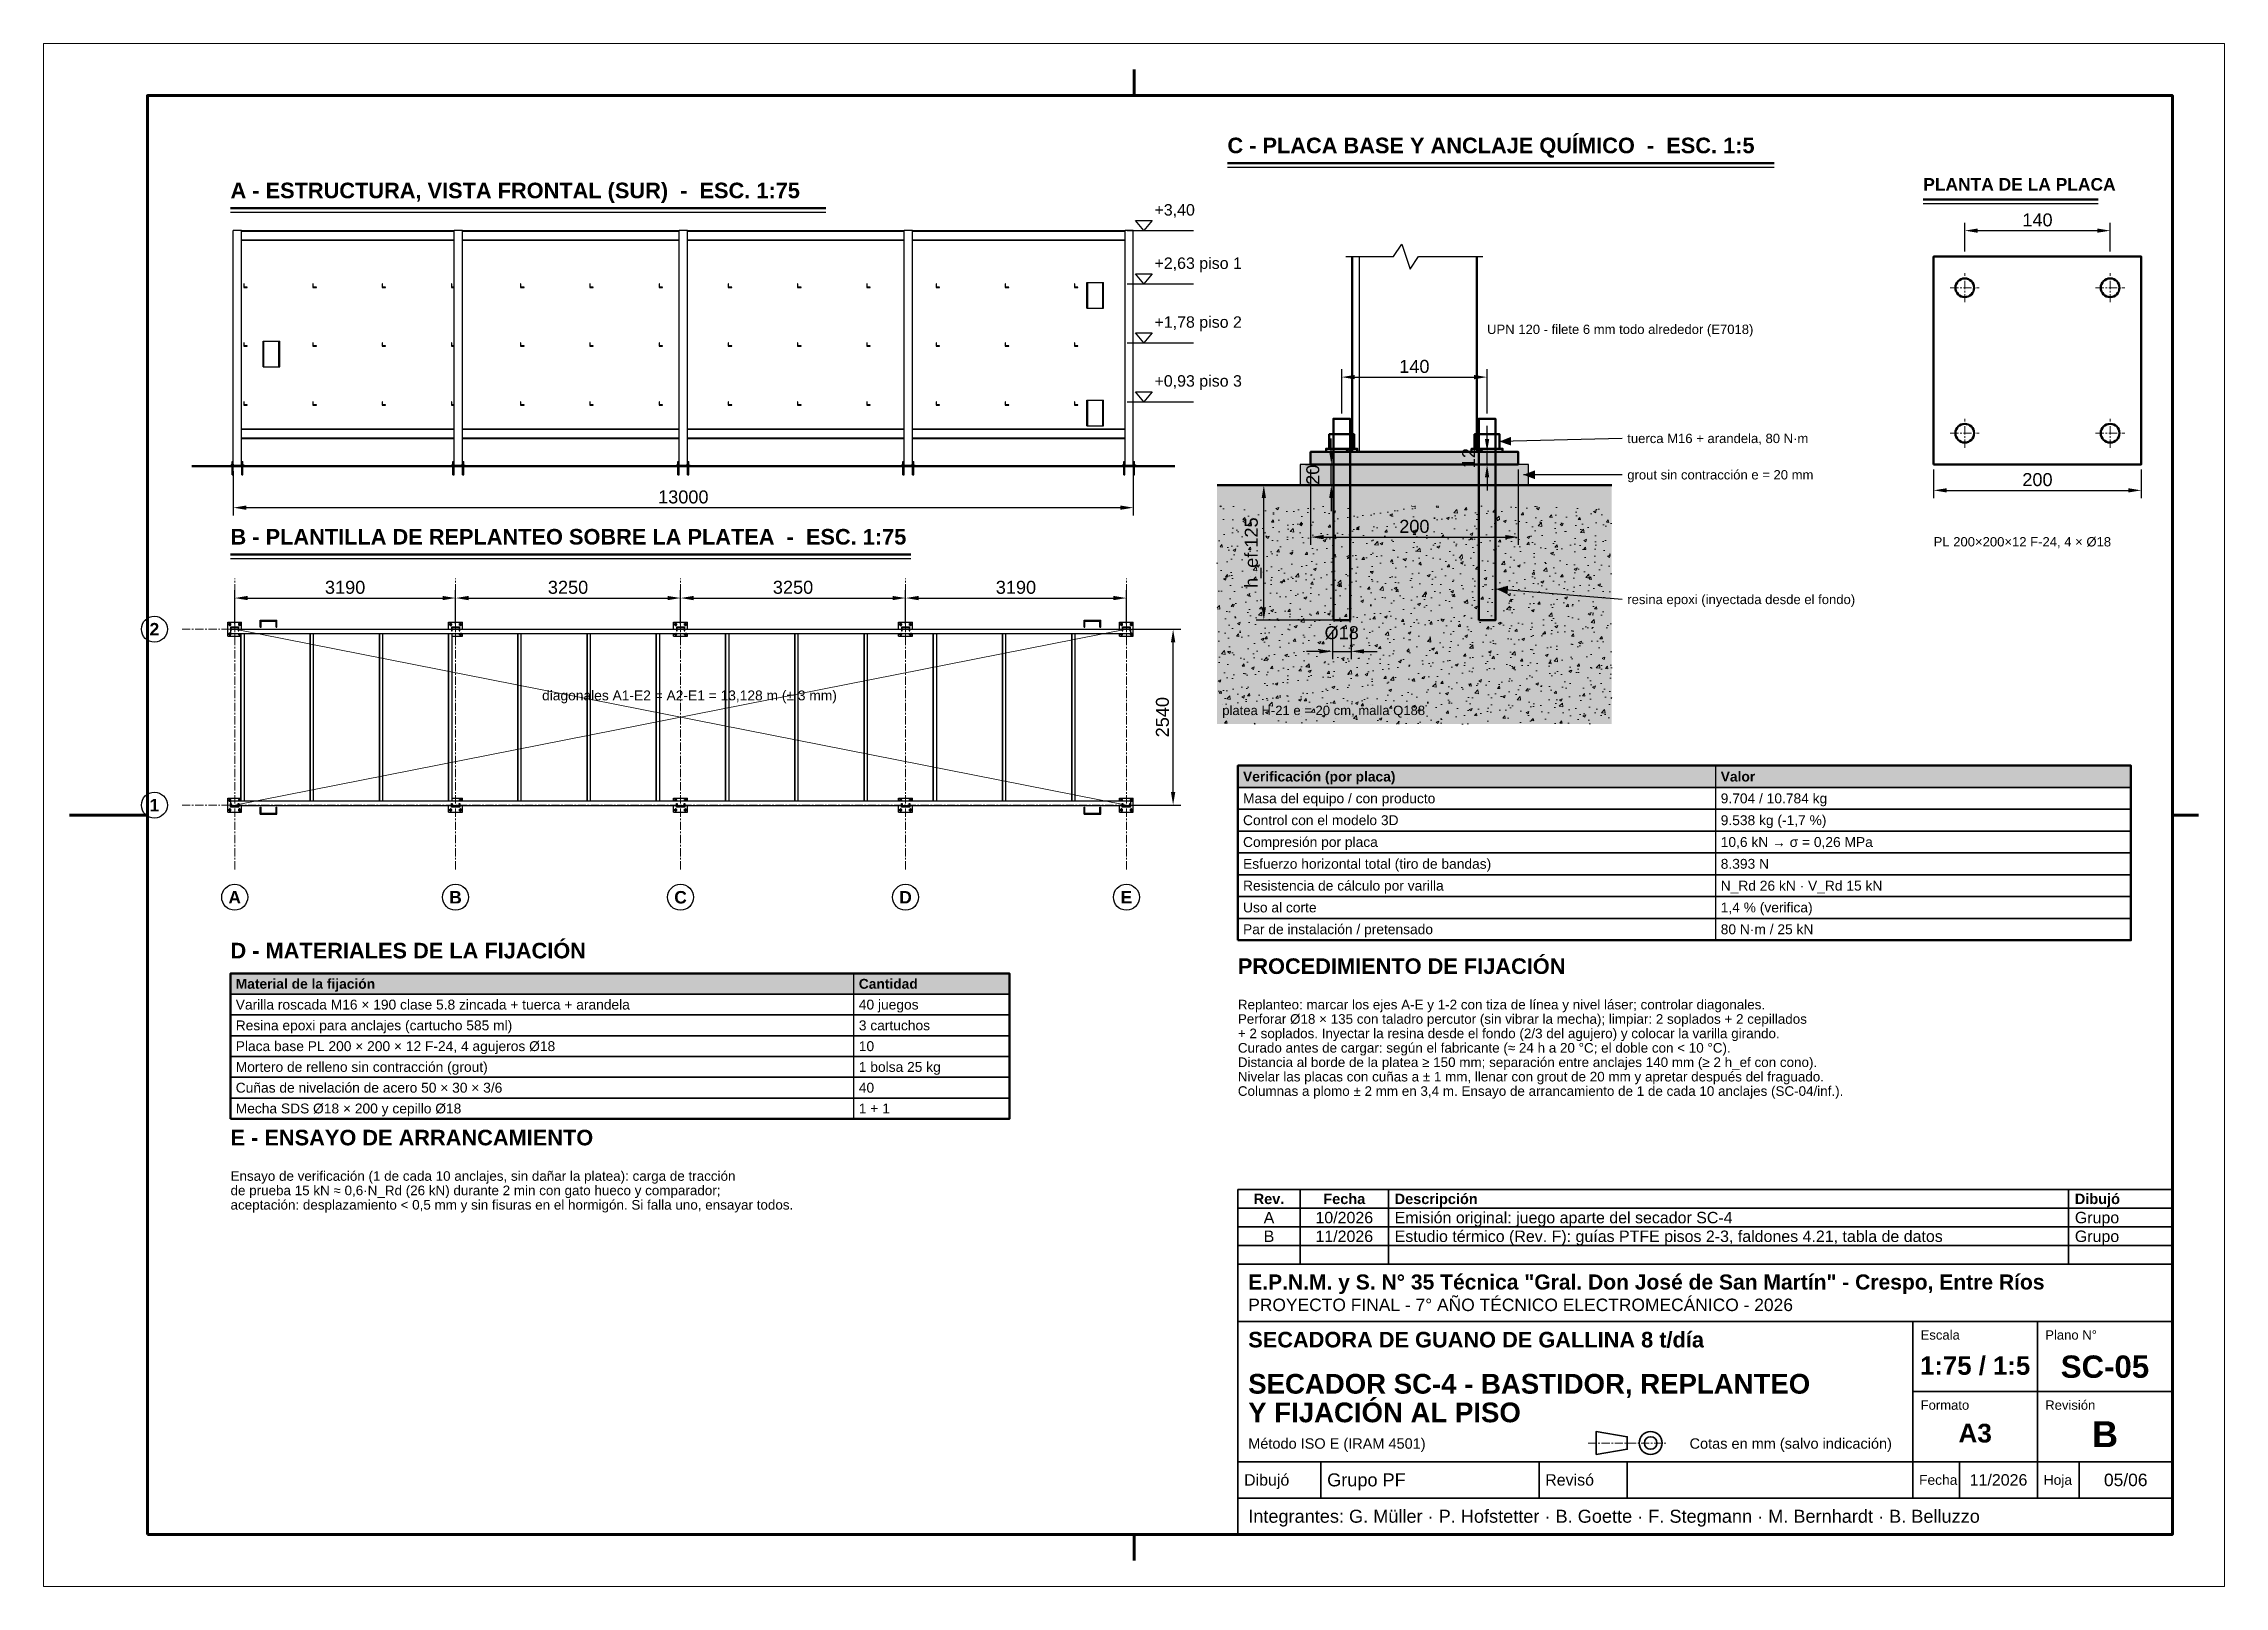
# Model space of a CAD drawing. Header units: millimetres. Extents: x 0 to 420, y 0 to 297.
import ezdxf
from ezdxf.enums import TextEntityAlignment as Align

# ---------------------------------------------------------------- set-up
doc = ezdxf.new("R2010")
doc.units = ezdxf.units.MM
doc.header["$LTSCALE"] = 0.5
doc.linetypes.add('CENTER', pattern=[5.08, 3.175, -0.635, 0.635, -0.635])
for name, color, linetype, lineweight in [('AUXILIAR', 9, 'CONTINUOUS', 13), ('CONTORNO', 7, 'CONTINUOUS', 50), ('COTAS', 7, 'CONTINUOUS', 25), ('EJES', 1, 'CENTER', 18), ('FINO', 7, 'CONTINUOUS', 25), ('HOJA', 8, 'CONTINUOUS', 13), ('RAYADO', 8, 'CONTINUOUS', 18), ('RECUADRO', 7, 'CONTINUOUS', 70), ('RELLENO', 9, 'CONTINUOUS', 13), ('ROTULO', 7, 'CONTINUOUS', 35), ('TEXTO', 7, 'CONTINUOUS', 25)]:
    doc.layers.add(name, color=color, linetype=linetype, lineweight=lineweight)
doc.styles.add('NEGRITA', font='arialbd.ttf')
doc.styles.get("Standard").update_dxf_attribs({"font": 'arial.ttf'})
doc.dimstyles.new('IRAM', dxfattribs={"dimtxt": 2.5, "dimasz": 2.5, "dimexe": 1.5, "dimexo": 1, "dimgap": 0.8, "dimtad": 1, "dimdec": 1, "dimtxsty": 'Standard', "dimcen": 2.5, "dimazin": 3, "dimtfac": 1, "dimtmove": 0, "dimatfit": 3})

msp = doc.modelspace()

# ---------------------------------------------------------------- texts
at = {"layer": 'ROTULO', "style": 'NEGRITA'}
for s, height, p in [('Fecha', 2, (250.5, 74.6)), ('Rev.', 2, (236, 74.6)), ('1:75 / 1:5', 3.54839, (372, 42.5)), ('SC-05', 4.3, (397, 42.3)), ('A3', 3.6, (372, 29.5)), ('B', 5, (397, 29.3))]:
    msp.add_text(s, height=height, dxfattribs=at).set_placement(p, align=Align.MIDDLE_CENTER)
for s, height, p in [('Descripción', 2, (260.2, 74.6)), ('Dibujó', 2, (391.2, 74.6)), ('E.P.N.M. y S. N° 35 Técnica "Gral. Don José de San Martín" - Crespo, Entre Ríos', 2.9, (232, 58.6)), ('SECADORA DE GUANO DE GALLINA 8 t/día', 3, (232, 47.5)), ('SECADOR SC-4 - BASTIDOR, REPLANTEO', 3.8, (232, 39)), ('Y FIJACIÓN AL PISO', 3.8, (232, 33.49))]:
    msp.add_text(s, height=height, dxfattribs=at).set_placement(p, align=Align.MIDDLE_LEFT)
at = {"layer": 'ROTULO'}
for s, height, p in [('A', 2.2, (236, 71)), ('10/2026', 2.2, (250.5, 71)), ('B', 2.2, (236, 67.4)), ('11/2026', 2.2, (250.5, 67.4)), ('11/2026', 2.2, (376.5, 20.5)), ('05/06', 2.4, (401, 20.5))]:
    msp.add_text(s, height=height, dxfattribs=at).set_placement(p, align=Align.MIDDLE_CENTER)
for s, height, p in [('Emisión original: juego aparte del secador SC-4', 2.2, (260.2, 71)), ('Grupo', 2.2, (391.2, 71)), ('Estudio térmico (Rev. F): guías PTFE pisos 2-3, faldones 4.21, tabla de datos', 2.2, (260.2, 67.4)), ('Grupo', 2.2, (391.2, 67.4)), ('PROYECTO FINAL - 7° AÑO TÉCNICO ELECTROMECÁNICO - 2026', 2.4, (232, 54.2)), ('Método ISO E (IRAM 4501)', 2, (232, 27.5)), ('Cotas en mm (salvo indicación)', 2, (317, 27.5)), ('Dibujó', 2.2, (231.2, 20.5)), ('Grupo PF', 2.5, (247.2, 20.5)), ('Revisó', 2.2, (289.2, 20.5)), ('Fecha', 1.9, (361.2, 20.5)), ('Hoja', 1.9, (385.2, 20.5)), ('Integrantes: G. Müller · P. Hofstetter · B. Goette · F. Stegmann · M. Bernhardt · B. Belluzzo', 2.5, (232, 13.5))]:
    msp.add_text(s, height=height, dxfattribs=at).set_placement(p, align=Align.MIDDLE_LEFT)
for s, p in [('Escala', (361.5, 49.3)), ('Plano N°', (385.5, 49.3)), ('Formato', (361.5, 35.8)), ('Revisión', (385.5, 35.8))]:
    msp.add_text(s, height=1.8, dxfattribs=at).set_placement(p, align=Align.TOP_LEFT)
at = {"layer": 'TEXTO', "style": 'NEGRITA'}
for s, height, p in [('C - PLACA BASE Y ANCLAJE QUÍMICO  -  ESC. 1:5', 3, (228, 275)), ('A - ESTRUCTURA, VISTA FRONTAL (SUR)  -  ESC. 1:75', 3, (36, 266.3333)), ('PLANTA DE LA PLACA', 2.4, (362, 268)), ('B - PLANTILLA DE REPLANTEO SOBRE LA PLATEA  -  ESC. 1:75', 3, (36, 199.6667)), ('D - MATERIALES DE LA FIJACIÓN', 3, (36, 120)), ('PROCEDIMIENTO DE FIJACIÓN', 3, (230, 117)), ('E - ENSAYO DE ARRANCAMIENTO', 3, (36, 84))]:
    msp.add_text(s, height=height, dxfattribs=at).set_placement(p, align=Align.BOTTOM_LEFT)
at = {"layer": 'TEXTO'}
for s, height, p in [('+3,40', 2.2, (213.9467, 263.24)), ('+2,63 piso 1', 2.2, (213.9467, 252.9733)), ('+1,78 piso 2', 2.2, (213.9467, 241.64)), ('+0,93 piso 3', 2.2, (213.9467, 230.3067)), ('diagonales A1-E2 = A2-E1 = 13,128 m (± 3 mm)', 1.9, (96, 170)), ('platea H-21 e = 20 cm, malla Q188', 1.8, (227, 167.2))]:
    msp.add_text(s, height=height, dxfattribs=at).set_placement(p, align=Align.BOTTOM_LEFT)
for s, height, p in [('UPN 120 - filete 6 mm todo alrededor (E7018)', 1.8, (278, 242)), ('tuerca M16 + arandela, 80 N·m', 1.8, (305, 221)), ('grout sin contracción e = 20 mm', 1.8, (305, 214)), ('resina epoxi (inyectada desde el fondo)', 1.8, (305, 190)), ('Masa del equipo / con producto', 1.9, (231, 151.7)), ('9.704 / 10.784 kg', 1.9, (323, 151.7)), ('Control con el modelo 3D', 1.9, (231, 147.5)), ('9.538 kg (-1,7 %)', 1.9, (323, 147.5)), ('Compresión por placa', 1.9, (231, 143.3)), ('10,6 kN → σ = 0,26 MPa', 1.9, (323, 143.3)), ('Esfuerzo horizontal total (tiro de bandas)', 1.9, (231, 139.1)), ('8.393 N', 1.9, (323, 139.1)), ('Resistencia de cálculo por varilla', 1.9, (231, 134.9)), ('N_Rd 26 kN · V_Rd 15 kN', 1.9, (323, 134.9)), ('Uso al corte', 1.9, (231, 130.7)), ('1,4 % (verifica)', 1.9, (323, 130.7)), ('Par de instalación / pretensado', 1.9, (231, 126.5)), ('80 N·m / 25 kN', 1.9, (323, 126.5)), ('Varilla roscada M16 × 190 clase 5.8 zincada + tuerca + arandela', 1.9, (37, 112)), ('40 juegos', 1.9, (157, 112)), ('Resina epoxi para anclajes (cartucho 585 ml)', 1.9, (37, 108)), ('Placa base PL 200 × 200 × 12 F-24, 4 agujeros Ø18', 1.9, (37, 104)), ('3 cartuchos', 1.9, (157, 108)), ('Mortero de relleno sin contracción (grout)', 1.9, (37, 100)), ('10', 1.9, (157, 104)), ('1 bolsa 25 kg', 1.9, (157, 100)), ('Cuñas de nivelación de acero 50 × 30 × 3/6', 1.9, (37, 96)), ('40', 1.9, (157, 96)), ('Mecha SDS Ø18 × 200 y cepillo Ø18', 1.9, (37, 92)), ('1 + 1', 1.9, (157, 92))]:
    msp.add_text(s, height=height, dxfattribs=at).set_placement(p, align=Align.MIDDLE_LEFT)
for s, height, p in [('PL 200×200×12 F-24, 4 × Ø18', 1.8, (364, 202)), ('Replanteo: marcar los ejes A-E y 1-2 con tiza de línea y nivel láser; controlar diagonales.', 1.85, (230, 112.93)), ('Perforar Ø18 × 135 con taladro percutor (sin vibrar la mecha); limpiar: 2 soplados + 2 cepillados', 1.85, (230, 110.155)), ('+ 2 soplados. Inyectar la resina desde el fondo (2/3 del agujero) y colocar la varilla girando.', 1.85, (230, 107.38)), ('Curado antes de cargar: según el fabricante (≈ 24 h a 20 °C; el doble con < 10 °C).', 1.85, (230, 104.605)), ('Distancia al borde de la platea ≥ 150 mm; separación entre anclajes 140 mm (≥ 2 h_ef con cono).', 1.85, (230, 101.83)), ('Nivelar las placas con cuñas a ± 1 mm, llenar con grout de 20 mm y apretar después del fraguado.', 1.85, (230, 99.055)), ('Columnas a plomo ± 2 mm en 3,4 m. Ensayo de arrancamiento de 1 de cada 10 anclajes (SC-04/inf.).', 1.85, (230, 96.28)), ('Ensayo de verificación (1 de cada 10 anclajes, sin dañar la platea): carga de tracción', 1.85, (36, 79.93)), ('de prueba 15 kN ≈ 0,6·N_Rd (26 kN) durante 2 min con gato hueco y comparador;', 1.85, (36, 77.155)), ('aceptación: desplazamiento < 0,5 mm y sin fisuras en el hormigón. Si falla uno, ensayar todos.', 1.85, (36, 74.38))]:
    msp.add_text(s, height=height, dxfattribs=at).set_placement(p, align=Align.TOP_LEFT)
at = {"layer": 'TEXTO', "style": 'NEGRITA'}
for s, p in [('2', (21.3333, 184.2667)), ('1', (21.3333, 150.4)), ('A', (36.8, 132.6667)), ('B', (79.3333, 132.6667)), ('C', (122.6667, 132.6667)), ('D', (166, 132.6667)), ('E', (208.5333, 132.6667))]:
    msp.add_text(s, height=2.4, dxfattribs=at).set_placement(p, align=Align.MIDDLE_CENTER)
for s, p in [('Verificación (por placa)', (231, 155.9)), ('Valor', (323, 155.9)), ('Material de la fijación', (37, 116)), ('Cantidad', (157, 116))]:
    msp.add_text(s, height=1.9, dxfattribs=at).set_placement(p, align=Align.MIDDLE_LEFT)

# ---------------------------------------------------------------- dimensions: what is measured, and where the dimension line sits
at = {"layer": 'COTAS'}
for base, p1, p2, override in [((370, 261), (370, 256), (398, 256), {"dimlfac": 5}), ((250, 232.8), (250, 224.8), (278, 224.8), {"dimlfac": 5}), ((36.5333, 207.6667), (36.5333, 215.6667), (209.8667, 215.6667), {"dimlfac": 75}), ((244, 202), (244, 216), (284, 216), {"dimlfac": 5}), ((364, 211), (364, 216), (404, 216), {"dimlfac": 5}), ((36.8, 190.2667), (36.8, 184.2667), (79.3333, 184.2667), {"dimlfac": 75}), ((79.3333, 190.2667), (79.3333, 184.2667), (122.6667, 184.2667), {"dimlfac": 75}), ((122.6667, 190.2667), (122.6667, 184.2667), (166, 184.2667), {"dimlfac": 75}), ((166, 190.2667), (166, 184.2667), (208.5333, 184.2667), {"dimlfac": 75})]:
    msp.add_linear_dim(base=base, p1=p1, p2=p2, dimstyle='IRAM', override=override, dxfattribs=at).render()
for base, p1, p2, text in [((278, 216), (284, 216), (284, 218.4), '12'), ((248, 212), (242, 212), (242, 216), '20'), ((235, 186), (250, 186), (250, 212), 'h_ef 125')]:
    msp.add_linear_dim(base=base, p1=p1, p2=p2, angle=90, text=text, dimstyle='IRAM', override={"dimlfac": 5}, dxfattribs=at).render()
msp.add_linear_dim(base=(248.2, 180), p1=(248.2, 185), p2=(251.8, 185), text='Ø18', dimstyle='IRAM', override={"dimlfac": 5}, dxfattribs=at).render()
msp.add_linear_dim(base=(217.5333, 150.4), p1=(208.5333, 150.4), p2=(208.5333, 184.2667), angle=90, dimstyle='IRAM', override={"dimlfac": 75}, dxfattribs=at).render()

# ---------------------------------------------------------------- hatches: boundary and pattern name
at = {"layer": 'COTAS'}
for points in [[(280.4, 220.4), (282.6205, 219.6202), (282.578, 221.2916)], [(285, 214), (287.2, 213.164), (287.2, 214.836)], [(279.8, 192), (281.9237, 190.9856), (282.0614, 192.652)]]:
    msp.add_hatch(color=7, dxfattribs=at).paths.add_polyline_path(points)
at = {"layer": 'RAYADO'}
h = msp.add_hatch(dxfattribs=at)
h.set_pattern_fill('AR-CONC', scale=0.03)
h.paths.add_polyline_path([(226, 166), (302, 166), (302, 208), (226, 208)])
at = {"layer": 'RELLENO', "true_color": 0x969ba0}
msp.add_hatch(color=7, dxfattribs=at).paths.add_polyline_path([(244, 216), (284, 216), (284, 218.4), (244, 218.4)])
at = {"layer": 'RELLENO', "true_color": 0xbebeb9}
msp.add_hatch(color=7, dxfattribs=at).paths.add_polyline_path([(242, 212), (286, 212), (286, 216), (242, 216)])
at = {"layer": 'RELLENO', "true_color": 0xd7d7d2}
msp.add_hatch(color=7, dxfattribs=at).paths.add_polyline_path([(226, 166), (302, 166), (302, 212), (226, 212)])
at = {"layer": 'RELLENO', "true_color": 0xe1cd78}
for points in [[(248.2, 185), (251.8, 185), (251.8, 212), (248.2, 212)], [(276.2, 185), (279.8, 185), (279.8, 212), (276.2, 212)]]:
    msp.add_hatch(color=7, dxfattribs=at).paths.add_polyline_path(points)
at = {"layer": 'RELLENO', "true_color": 0xe2e8ee}
for points in [[(230, 153.8), (402, 153.8), (402, 158), (230, 158)], [(36, 114), (186, 114), (186, 118), (36, 118)]]:
    msp.add_hatch(color=7, dxfattribs=at).paths.add_polyline_path(points)

# ---------------------------------------------------------------- linework, layer by layer
at = {"layer": 'AUXILIAR', "true_color": 0xc81e1e}
for p, q in [((36.8, 150.4), (208.5333, 184.2667)), ((36.8, 184.2667), (208.5333, 150.4))]:
    msp.add_line(p, q, dxfattribs=at)
at = {"layer": 'CONTORNO'}
for p, q in [((228, 274), (333.3, 274)), ((36, 265.3333), (150.66, 265.3333)), ((362, 267), (395.696, 267)), ((28.5333, 215.6667), (217.8667, 215.6667)), ((226, 212), (302, 212)), ((36, 198.6667), (167.04, 198.6667))]:
    msp.add_line(p, q, dxfattribs=at)
msp.add_lwpolyline([(252, 256), (252, 218.4), (276, 218.4), (276, 256)], dxfattribs=at)
for points in [[(364, 216), (404, 216), (404, 256), (364, 256)], [(248.4, 186), (251.6, 186), (251.6, 224.8), (248.4, 224.8)], [(276.4, 186), (279.6, 186), (279.6, 224.8), (276.4, 224.8)], [(244, 216), (284, 216), (284, 218.4), (244, 218.4)], [(247, 218.4), (253, 218.4), (253, 219), (247, 219)], [(247.6, 219), (252.4, 219), (252.4, 221.8), (247.6, 221.8)], [(252, 218.4), (250.8, 218.4), (252, 219.6)], [(275, 218.4), (281, 218.4), (281, 219), (275, 219)], [(275.6, 219), (280.4, 219), (280.4, 221.8), (275.6, 221.8)], [(276, 218.4), (277.2, 218.4), (276, 219.6)], [(230, 124.4), (402, 124.4), (402, 158), (230, 158)], [(36, 90), (186, 90), (186, 118), (36, 118)]]:
    msp.add_lwpolyline(points, close=True, dxfattribs=at)
for centre in [(370, 250), (398, 250), (370, 222), (398, 222)]:
    msp.add_circle(centre, 1.8, dxfattribs=at)
at = {"layer": 'COTAS'}
for p, q in [((208.6667, 261), (221.4667, 261)), ((208.6667, 250.7333), (221.4667, 250.7333)), ((208.6667, 239.4), (221.4667, 239.4)), ((208.6667, 228.0667), (221.4667, 228.0667)), ((304, 221), (280.4, 220.4)), ((304, 214), (285, 214)), ((304, 190), (279.8, 192))]:
    msp.add_line(p, q, dxfattribs=at)
for points in [[(210.2667, 262.92), (213.4667, 262.92), (211.8667, 261)], [(210.2667, 252.6533), (213.4667, 252.6533), (211.8667, 250.7333)], [(210.2667, 241.32), (213.4667, 241.32), (211.8667, 239.4)], [(210.2667, 229.9867), (213.4667, 229.9867), (211.8667, 228.0667)]]:
    msp.add_lwpolyline(points, close=True, dxfattribs=at)
for centre in [(21.3333, 184.2667), (21.3333, 150.4), (36.8, 132.6667), (79.3333, 132.6667), (122.6667, 132.6667), (166, 132.6667), (208.5333, 132.6667)]:
    msp.add_circle(centre, 2.5, dxfattribs=at)
at = {"layer": 'EJES'}
for p, q in [((370, 247.2), (370, 252.8)), ((398, 247.2), (398, 252.8)), ((367.2, 250), (372.8, 250)), ((395.2, 250), (400.8, 250)), ((370, 219.2), (370, 224.8)), ((398, 219.2), (398, 224.8)), ((367.2, 222), (372.8, 222)), ((395.2, 222), (400.8, 222)), ((36.8, 138), (36.8, 194)), ((79.3333, 138), (79.3333, 194)), ((122.6667, 138), (122.6667, 194)), ((166, 138), (166, 194)), ((208.5333, 138), (208.5333, 194)), ((26.6667, 184.2667), (218.6667, 184.2667)), ((26.6667, 150.4), (218.6667, 150.4)), ((297.5, 27.6), (312.5, 27.6))]:
    msp.add_line(p, q, dxfattribs=at)
at = {"layer": 'FINO'}
for p, q in [((228, 273.2), (333.3, 273.2)), ((362, 266.2), (395.696, 266.2)), ((36, 264.5333), (150.66, 264.5333)), ((36.5333, 216.0133), (36.5333, 261)), ((38.1333, 261), (36.5333, 261)), ((38.1333, 216.0133), (38.1333, 261)), ((38.1333, 261), (79.0667, 261)), ((38.1333, 260.8853), (79.0667, 260.8853)), ((79.0667, 216.0133), (79.0667, 261)), ((80.6667, 261), (79.0667, 261)), ((80.6667, 216.0133), (80.6667, 261)), ((80.6667, 261), (122.4, 261)), ((80.6667, 260.8853), (122.4, 260.8853)), ((122.4, 216.0133), (122.4, 261)), ((124, 261), (122.4, 261)), ((124, 216.0133), (124, 261)), ((124, 261), (165.7333, 261)), ((124, 260.8853), (165.7333, 260.8853)), ((165.7333, 216.0133), (165.7333, 261)), ((167.3333, 261), (165.7333, 261)), ((167.3333, 216.0133), (167.3333, 261)), ((167.3333, 261), (208.2667, 261)), ((167.3333, 260.8853), (208.2667, 260.8853)), ((208.2667, 216.0133), (208.2667, 261)), ((209.8667, 261), (208.2667, 261)), ((209.8667, 216.0133), (209.8667, 261)), ((38.1333, 259.248), (79.0667, 259.248)), ((38.1333, 259.1333), (79.0667, 259.1333)), ((80.6667, 259.248), (122.4, 259.248)), ((80.6667, 259.1333), (122.4, 259.1333)), ((124, 259.248), (165.7333, 259.248)), ((124, 259.1333), (165.7333, 259.1333)), ((167.3333, 259.248), (208.2667, 259.248)), ((167.3333, 259.1333), (208.2667, 259.1333)), ((253.4, 218.4), (253.4, 256)), ((38.6, 250.7333), (38.5333, 250.7333)), ((38.5333, 250.7333), (38.5333, 250.0667)), ((38.5333, 250.0667), (39.2, 250.0667)), ((38.6, 250.1333), (38.6, 250.7333)), ((39.2, 250.1333), (38.6, 250.1333)), ((39.2, 250.0667), (39.2, 250.1333)), ((51.9333, 250.7333), (51.8667, 250.7333)), ((51.8667, 250.7333), (51.8667, 250.0667)), ((51.8667, 250.0667), (52.5333, 250.0667)), ((51.9333, 250.1333), (51.9333, 250.7333)), ((52.5333, 250.1333), (51.9333, 250.1333)), ((52.5333, 250.0667), (52.5333, 250.1333)), ((65.2667, 250.7333), (65.2, 250.7333)), ((65.2, 250.7333), (65.2, 250.0667)), ((65.2, 250.0667), (65.8667, 250.0667)), ((65.2667, 250.1333), (65.2667, 250.7333)), ((65.8667, 250.1333), (65.2667, 250.1333)), ((65.8667, 250.0667), (65.8667, 250.1333)), ((78.6, 250.7333), (78.5333, 250.7333)), ((78.5333, 250.7333), (78.5333, 250.0667)), ((78.5333, 250.0667), (79.0667, 250.0667)), ((78.6, 250.1333), (78.6, 250.7333)), ((79.0667, 250.1333), (78.6, 250.1333)), ((91.9333, 250.7333), (91.8667, 250.7333)), ((91.8667, 250.7333), (91.8667, 250.0667)), ((91.8667, 250.0667), (92.5333, 250.0667)), ((91.9333, 250.1333), (91.9333, 250.7333)), ((92.5333, 250.1333), (91.9333, 250.1333)), ((92.5333, 250.0667), (92.5333, 250.1333)), ((105.2667, 250.7333), (105.2, 250.7333)), ((105.2, 250.7333), (105.2, 250.0667)), ((105.2, 250.0667), (105.8667, 250.0667)), ((105.2667, 250.1333), (105.2667, 250.7333)), ((105.8667, 250.1333), (105.2667, 250.1333)), ((105.8667, 250.0667), (105.8667, 250.1333)), ((118.6, 250.7333), (118.5333, 250.7333)), ((118.5333, 250.7333), (118.5333, 250.0667)), ((118.5333, 250.0667), (119.2, 250.0667)), ((118.6, 250.1333), (118.6, 250.7333)), ((119.2, 250.1333), (118.6, 250.1333)), ((119.2, 250.0667), (119.2, 250.1333)), ((131.9333, 250.7333), (131.8667, 250.7333)), ((131.8667, 250.7333), (131.8667, 250.0667)), ((131.8667, 250.0667), (132.5333, 250.0667)), ((131.9333, 250.1333), (131.9333, 250.7333)), ((132.5333, 250.1333), (131.9333, 250.1333)), ((132.5333, 250.0667), (132.5333, 250.1333)), ((145.2667, 250.7333), (145.2, 250.7333)), ((145.2, 250.7333), (145.2, 250.0667)), ((145.2, 250.0667), (145.8667, 250.0667)), ((145.2667, 250.1333), (145.2667, 250.7333)), ((145.8667, 250.1333), (145.2667, 250.1333)), ((145.8667, 250.0667), (145.8667, 250.1333)), ((158.6, 250.7333), (158.5333, 250.7333)), ((158.5333, 250.7333), (158.5333, 250.0667)), ((158.5333, 250.0667), (159.2, 250.0667)), ((158.6, 250.1333), (158.6, 250.7333)), ((159.2, 250.1333), (158.6, 250.1333)), ((159.2, 250.0667), (159.2, 250.1333)), ((171.9333, 250.7333), (171.8667, 250.7333)), ((171.8667, 250.7333), (171.8667, 250.0667)), ((171.8667, 250.0667), (172.5333, 250.0667)), ((171.9333, 250.1333), (171.9333, 250.7333)), ((172.5333, 250.1333), (171.9333, 250.1333)), ((172.5333, 250.0667), (172.5333, 250.1333)), ((185.2667, 250.7333), (185.2, 250.7333)), ((185.2, 250.7333), (185.2, 250.0667)), ((185.2, 250.0667), (185.8667, 250.0667)), ((185.2667, 250.1333), (185.2667, 250.7333)), ((185.8667, 250.1333), (185.2667, 250.1333)), ((185.8667, 250.0667), (185.8667, 250.1333)), ((198.6, 250.7333), (198.5333, 250.7333)), ((198.5333, 250.7333), (198.5333, 250.0667)), ((198.5333, 250.0667), (199.2, 250.0667)), ((198.6, 250.1333), (198.6, 250.7333)), ((199.2, 250.1333), (198.6, 250.1333)), ((199.2, 250.0667), (199.2, 250.1333)), ((200.9333, 246.0933), (200.9333, 251.0267)), ((200.9333, 251.0267), (204.1333, 251.0267)), ((200.9333, 246.0933), (200.9333, 251.0267)), ((200.9333, 251.0267), (201.0933, 251.0267)), ((201.0933, 246.0933), (201.0933, 251.0267)), ((203.9733, 246.0933), (203.9733, 251.0267)), ((203.9733, 251.0267), (204.1333, 251.0267)), ((204.1333, 246.0933), (204.1333, 251.0267)), ((204.1333, 246.0933), (204.1333, 251.0267)), ((200.9333, 246.0933), (204.1333, 246.0933)), ((200.9333, 246.0933), (201.0933, 246.0933)), ((203.9733, 246.0933), (204.1333, 246.0933)), ((42.2667, 234.76), (42.2667, 239.6933)), ((42.2667, 239.6933), (45.4667, 239.6933)), ((42.2667, 234.76), (42.2667, 239.6933)), ((42.2667, 239.6933), (42.4267, 239.6933)), ((42.4267, 234.76), (42.4267, 239.6933)), ((45.3067, 234.76), (45.3067, 239.6933)), ((45.3067, 239.6933), (45.4667, 239.6933)), ((45.4667, 234.76), (45.4667, 239.6933)), ((45.4667, 234.76), (45.4667, 239.6933)), ((38.6, 239.4), (38.5333, 239.4)), ((38.5333, 239.4), (38.5333, 238.7333)), ((38.5333, 238.7333), (39.2, 238.7333)), ((38.6, 238.8), (38.6, 239.4)), ((39.2, 238.8), (38.6, 238.8)), ((39.2, 238.7333), (39.2, 238.8)), ((51.9333, 239.4), (51.8667, 239.4)), ((51.8667, 239.4), (51.8667, 238.7333)), ((51.8667, 238.7333), (52.5333, 238.7333)), ((51.9333, 238.8), (51.9333, 239.4)), ((52.5333, 238.8), (51.9333, 238.8)), ((52.5333, 238.7333), (52.5333, 238.8)), ((65.2667, 239.4), (65.2, 239.4)), ((65.2, 239.4), (65.2, 238.7333)), ((65.2, 238.7333), (65.8667, 238.7333)), ((65.2667, 238.8), (65.2667, 239.4)), ((65.8667, 238.8), (65.2667, 238.8)), ((65.8667, 238.7333), (65.8667, 238.8)), ((78.6, 239.4), (78.5333, 239.4)), ((78.5333, 239.4), (78.5333, 238.7333)), ((78.5333, 238.7333), (79.0667, 238.7333)), ((78.6, 238.8), (78.6, 239.4)), ((79.0667, 238.8), (78.6, 238.8)), ((91.9333, 239.4), (91.8667, 239.4)), ((91.8667, 239.4), (91.8667, 238.7333)), ((91.8667, 238.7333), (92.5333, 238.7333)), ((91.9333, 238.8), (91.9333, 239.4)), ((92.5333, 238.8), (91.9333, 238.8)), ((92.5333, 238.7333), (92.5333, 238.8)), ((105.2667, 239.4), (105.2, 239.4)), ((105.2, 239.4), (105.2, 238.7333)), ((105.2, 238.7333), (105.8667, 238.7333)), ((105.2667, 238.8), (105.2667, 239.4)), ((105.8667, 238.8), (105.2667, 238.8)), ((105.8667, 238.7333), (105.8667, 238.8)), ((118.6, 239.4), (118.5333, 239.4)), ((118.5333, 239.4), (118.5333, 238.7333)), ((118.5333, 238.7333), (119.2, 238.7333)), ((118.6, 238.8), (118.6, 239.4)), ((119.2, 238.8), (118.6, 238.8)), ((119.2, 238.7333), (119.2, 238.8)), ((131.9333, 239.4), (131.8667, 239.4)), ((131.8667, 239.4), (131.8667, 238.7333)), ((131.8667, 238.7333), (132.5333, 238.7333)), ((131.9333, 238.8), (131.9333, 239.4)), ((132.5333, 238.8), (131.9333, 238.8)), ((132.5333, 238.7333), (132.5333, 238.8)), ((145.2667, 239.4), (145.2, 239.4)), ((145.2, 239.4), (145.2, 238.7333)), ((145.2, 238.7333), (145.8667, 238.7333)), ((145.2667, 238.8), (145.2667, 239.4)), ((145.8667, 238.8), (145.2667, 238.8)), ((145.8667, 238.7333), (145.8667, 238.8)), ((158.6, 239.4), (158.5333, 239.4)), ((158.5333, 239.4), (158.5333, 238.7333)), ((158.5333, 238.7333), (159.2, 238.7333)), ((158.6, 238.8), (158.6, 239.4)), ((159.2, 238.8), (158.6, 238.8)), ((159.2, 238.7333), (159.2, 238.8)), ((171.9333, 239.4), (171.8667, 239.4)), ((171.8667, 239.4), (171.8667, 238.7333)), ((171.8667, 238.7333), (172.5333, 238.7333)), ((171.9333, 238.8), (171.9333, 239.4)), ((172.5333, 238.8), (171.9333, 238.8)), ((172.5333, 238.7333), (172.5333, 238.8)), ((185.2667, 239.4), (185.2, 239.4)), ((185.2, 239.4), (185.2, 238.7333)), ((185.2, 238.7333), (185.8667, 238.7333)), ((185.2667, 238.8), (185.2667, 239.4)), ((185.8667, 238.8), (185.2667, 238.8)), ((185.8667, 238.7333), (185.8667, 238.8)), ((198.6, 239.4), (198.5333, 239.4)), ((198.5333, 239.4), (198.5333, 238.7333)), ((198.5333, 238.7333), (199.2, 238.7333)), ((198.6, 238.8), (198.6, 239.4)), ((199.2, 238.8), (198.6, 238.8)), ((199.2, 238.7333), (199.2, 238.8)), ((42.2667, 234.76), (45.4667, 234.76)), ((42.2667, 234.76), (42.4267, 234.76)), ((45.3067, 234.76), (45.4667, 234.76)), ((38.6, 228.0667), (38.5333, 228.0667)), ((38.5333, 228.0667), (38.5333, 227.4)), ((38.5333, 227.4), (39.2, 227.4)), ((38.6, 227.4667), (38.6, 228.0667)), ((39.2, 227.4667), (38.6, 227.4667)), ((39.2, 227.4), (39.2, 227.4667)), ((51.9333, 228.0667), (51.8667, 228.0667)), ((51.8667, 228.0667), (51.8667, 227.4)), ((51.8667, 227.4), (52.5333, 227.4)), ((51.9333, 227.4667), (51.9333, 228.0667)), ((52.5333, 227.4667), (51.9333, 227.4667)), ((52.5333, 227.4), (52.5333, 227.4667)), ((65.2667, 228.0667), (65.2, 228.0667)), ((65.2, 228.0667), (65.2, 227.4)), ((65.2, 227.4), (65.8667, 227.4)), ((65.2667, 227.4667), (65.2667, 228.0667)), ((65.8667, 227.4667), (65.2667, 227.4667)), ((65.8667, 227.4), (65.8667, 227.4667)), ((78.6, 228.0667), (78.5333, 228.0667)), ((78.5333, 228.0667), (78.5333, 227.4)), ((78.5333, 227.4), (79.0667, 227.4)), ((78.6, 227.4667), (78.6, 228.0667)), ((79.0667, 227.4667), (78.6, 227.4667)), ((91.9333, 228.0667), (91.8667, 228.0667)), ((91.8667, 228.0667), (91.8667, 227.4)), ((91.8667, 227.4), (92.5333, 227.4)), ((91.9333, 227.4667), (91.9333, 228.0667)), ((92.5333, 227.4667), (91.9333, 227.4667)), ((92.5333, 227.4), (92.5333, 227.4667)), ((105.2667, 228.0667), (105.2, 228.0667)), ((105.2, 228.0667), (105.2, 227.4)), ((105.2, 227.4), (105.8667, 227.4)), ((105.2667, 227.4667), (105.2667, 228.0667)), ((105.8667, 227.4667), (105.2667, 227.4667)), ((105.8667, 227.4), (105.8667, 227.4667)), ((118.6, 228.0667), (118.5333, 228.0667)), ((118.5333, 228.0667), (118.5333, 227.4)), ((118.5333, 227.4), (119.2, 227.4)), ((118.6, 227.4667), (118.6, 228.0667)), ((119.2, 227.4667), (118.6, 227.4667)), ((119.2, 227.4), (119.2, 227.4667)), ((131.9333, 228.0667), (131.8667, 228.0667)), ((131.8667, 228.0667), (131.8667, 227.4)), ((131.8667, 227.4), (132.5333, 227.4)), ((131.9333, 227.4667), (131.9333, 228.0667)), ((132.5333, 227.4667), (131.9333, 227.4667)), ((132.5333, 227.4), (132.5333, 227.4667)), ((145.2667, 228.0667), (145.2, 228.0667)), ((145.2, 228.0667), (145.2, 227.4)), ((145.2, 227.4), (145.8667, 227.4)), ((145.2667, 227.4667), (145.2667, 228.0667)), ((145.8667, 227.4667), (145.2667, 227.4667)), ((145.8667, 227.4), (145.8667, 227.4667)), ((158.6, 228.0667), (158.5333, 228.0667)), ((158.5333, 228.0667), (158.5333, 227.4)), ((158.5333, 227.4), (159.2, 227.4)), ((158.6, 227.4667), (158.6, 228.0667)), ((159.2, 227.4667), (158.6, 227.4667)), ((159.2, 227.4), (159.2, 227.4667)), ((171.9333, 228.0667), (171.8667, 228.0667)), ((171.8667, 228.0667), (171.8667, 227.4)), ((171.8667, 227.4), (172.5333, 227.4)), ((171.9333, 227.4667), (171.9333, 228.0667)), ((172.5333, 227.4667), (171.9333, 227.4667)), ((172.5333, 227.4), (172.5333, 227.4667)), ((185.2667, 228.0667), (185.2, 228.0667)), ((185.2, 228.0667), (185.2, 227.4)), ((185.2, 227.4), (185.8667, 227.4)), ((185.2667, 227.4667), (185.2667, 228.0667)), ((185.8667, 227.4667), (185.2667, 227.4667)), ((185.8667, 227.4), (185.8667, 227.4667)), ((198.6, 228.0667), (198.5333, 228.0667)), ((198.5333, 228.0667), (198.5333, 227.4)), ((198.5333, 227.4), (199.2, 227.4)), ((198.6, 227.4667), (198.6, 228.0667)), ((199.2, 227.4667), (198.6, 227.4667)), ((199.2, 227.4), (199.2, 227.4667)), ((200.9333, 223.4267), (200.9333, 228.36)), ((200.9333, 228.36), (204.1333, 228.36)), ((200.9333, 223.4267), (200.9333, 228.36)), ((200.9333, 228.36), (201.0933, 228.36)), ((201.0933, 223.4267), (201.0933, 228.36)), ((203.9733, 223.4267), (203.9733, 228.36)), ((203.9733, 228.36), (204.1333, 228.36)), ((204.1333, 223.4267), (204.1333, 228.36)), ((204.1333, 223.4267), (204.1333, 228.36)), ((38.1333, 222.8667), (79.0667, 222.8667)), ((38.1333, 222.752), (79.0667, 222.752)), ((80.6667, 222.8667), (122.4, 222.8667)), ((80.6667, 222.752), (122.4, 222.752)), ((124, 222.8667), (165.7333, 222.8667)), ((124, 222.752), (165.7333, 222.752)), ((167.3333, 222.8667), (208.2667, 222.8667)), ((167.3333, 222.752), (208.2667, 222.752)), ((200.9333, 223.4267), (204.1333, 223.4267)), ((200.9333, 223.4267), (201.0933, 223.4267)), ((203.9733, 223.4267), (204.1333, 223.4267)), ((38.1333, 221.1147), (79.0667, 221.1147)), ((38.1333, 221), (79.0667, 221)), ((80.6667, 221.1147), (122.4, 221.1147)), ((80.6667, 221), (122.4, 221)), ((124, 221.1147), (165.7333, 221.1147)), ((124, 221), (165.7333, 221)), ((167.3333, 221.1147), (208.2667, 221.1147)), ((167.3333, 221), (208.2667, 221)), ((36, 215.6667), (36, 215.8267)), ((36, 215.8267), (38.6667, 215.8267)), ((36, 215.6667), (38.6667, 215.6667)), ((36.2, 215.8267), (36.2, 215.8667)), ((36.24, 215.8267), (36.24, 216.0133)), ((36.24, 216.0133), (36.56, 216.0133)), ((36.2933, 216.0133), (36.2933, 216.5333)), ((36.2933, 214), (36.2933, 215.6667)), ((36.5067, 216.0133), (36.5067, 216.5333)), ((36.5067, 214), (36.5067, 215.6667)), ((36.56, 215.8267), (36.56, 216.0133)), ((36.6, 215.8267), (36.6, 215.8667)), ((38.0667, 215.8267), (38.0667, 215.8667)), ((38.1067, 215.8267), (38.1067, 216.0133)), ((38.1067, 216.0133), (38.4267, 216.0133)), ((38.16, 216.0133), (38.16, 216.5333)), ((38.16, 214), (38.16, 215.6667)), ((38.3733, 216.0133), (38.3733, 216.5333)), ((38.3733, 214), (38.3733, 215.6667)), ((38.4267, 215.8267), (38.4267, 216.0133)), ((38.4667, 215.8267), (38.4667, 215.8667)), ((38.6667, 215.6667), (38.6667, 215.8267)), ((78.5333, 215.6667), (78.5333, 215.8267)), ((78.5333, 215.8267), (81.2, 215.8267)), ((78.5333, 215.6667), (81.2, 215.6667)), ((78.7333, 215.8267), (78.7333, 215.8667)), ((78.7733, 215.8267), (78.7733, 216.0133)), ((78.7733, 216.0133), (79.0933, 216.0133)), ((78.8267, 216.0133), (78.8267, 216.5333)), ((78.8267, 214), (78.8267, 215.6667)), ((79.04, 216.0133), (79.04, 216.5333)), ((79.04, 214), (79.04, 215.6667)), ((79.0933, 215.8267), (79.0933, 216.0133)), ((79.1333, 215.8267), (79.1333, 215.8667)), ((80.6, 215.8267), (80.6, 215.8667)), ((80.64, 215.8267), (80.64, 216.0133)), ((80.64, 216.0133), (80.96, 216.0133)), ((80.6933, 216.0133), (80.6933, 216.5333)), ((80.6933, 214), (80.6933, 215.6667)), ((80.9067, 216.0133), (80.9067, 216.5333)), ((80.9067, 214), (80.9067, 215.6667)), ((80.96, 215.8267), (80.96, 216.0133)), ((81, 215.8267), (81, 215.8667)), ((81.2, 215.6667), (81.2, 215.8267)), ((121.8667, 215.6667), (121.8667, 215.8267)), ((121.8667, 215.8267), (124.5333, 215.8267)), ((121.8667, 215.6667), (124.5333, 215.6667)), ((122.0667, 215.8267), (122.0667, 215.8667)), ((122.1067, 215.8267), (122.1067, 216.0133)), ((122.1067, 216.0133), (122.4267, 216.0133)), ((122.16, 216.0133), (122.16, 216.5333)), ((122.16, 214), (122.16, 215.6667)), ((122.3733, 216.0133), (122.3733, 216.5333)), ((122.3733, 214), (122.3733, 215.6667)), ((122.4267, 215.8267), (122.4267, 216.0133)), ((122.4667, 215.8267), (122.4667, 215.8667)), ((123.9333, 215.8267), (123.9333, 215.8667)), ((123.9733, 215.8267), (123.9733, 216.0133)), ((123.9733, 216.0133), (124.2933, 216.0133)), ((124.0267, 216.0133), (124.0267, 216.5333)), ((124.0267, 214), (124.0267, 215.6667)), ((124.24, 216.0133), (124.24, 216.5333)), ((124.24, 214), (124.24, 215.6667)), ((124.2933, 215.8267), (124.2933, 216.0133)), ((124.3333, 215.8267), (124.3333, 215.8667)), ((124.5333, 215.6667), (124.5333, 215.8267)), ((165.2, 215.6667), (165.2, 215.8267)), ((165.2, 215.8267), (167.8667, 215.8267)), ((165.2, 215.6667), (167.8667, 215.6667)), ((165.4, 215.8267), (165.4, 215.8667)), ((165.44, 215.8267), (165.44, 216.0133)), ((165.44, 216.0133), (165.76, 216.0133)), ((165.4933, 216.0133), (165.4933, 216.5333)), ((165.4933, 214), (165.4933, 215.6667)), ((165.7067, 216.0133), (165.7067, 216.5333)), ((165.7067, 214), (165.7067, 215.6667)), ((165.76, 215.8267), (165.76, 216.0133)), ((165.8, 215.8267), (165.8, 215.8667)), ((167.2667, 215.8267), (167.2667, 215.8667)), ((167.3067, 215.8267), (167.3067, 216.0133)), ((167.3067, 216.0133), (167.6267, 216.0133)), ((167.36, 216.0133), (167.36, 216.5333)), ((167.36, 214), (167.36, 215.6667)), ((167.5733, 216.0133), (167.5733, 216.5333)), ((167.5733, 214), (167.5733, 215.6667)), ((167.6267, 215.8267), (167.6267, 216.0133)), ((167.6667, 215.8267), (167.6667, 215.8667)), ((167.8667, 215.6667), (167.8667, 215.8267)), ((207.7333, 215.6667), (207.7333, 215.8267)), ((207.7333, 215.8267), (210.4, 215.8267)), ((207.7333, 215.6667), (210.4, 215.6667)), ((207.9333, 215.8267), (207.9333, 215.8667)), ((207.9733, 215.8267), (207.9733, 216.0133)), ((207.9733, 216.0133), (208.2933, 216.0133)), ((208.0267, 216.0133), (208.0267, 216.5333)), ((208.0267, 214), (208.0267, 215.6667)), ((208.24, 216.0133), (208.24, 216.5333)), ((208.24, 214), (208.24, 215.6667)), ((208.2933, 215.8267), (208.2933, 216.0133)), ((208.3333, 215.8267), (208.3333, 215.8667)), ((209.8, 215.8267), (209.8, 215.8667)), ((209.84, 215.8267), (209.84, 216.0133)), ((209.84, 216.0133), (210.16, 216.0133)), ((209.8933, 216.0133), (209.8933, 216.5333)), ((209.8933, 214), (209.8933, 215.6667)), ((210.1067, 216.0133), (210.1067, 216.5333)), ((210.1067, 214), (210.1067, 215.6667)), ((210.16, 215.8267), (210.16, 216.0133)), ((210.2, 215.8267), (210.2, 215.8667)), ((210.4, 215.6667), (210.4, 215.8267)), ((36, 197.8667), (167.04, 197.8667)), ((35.4667, 182.9333), (35.4667, 185.6)), ((35.4667, 185.6), (38.1333, 185.6)), ((35.7067, 185.04), (35.7067, 185.36)), ((35.7067, 185.36), (36.0267, 185.36)), ((35.7067, 185.04), (36.0267, 185.04)), ((36.0267, 185.04), (36.0267, 185.36)), ((37.5733, 185.04), (37.5733, 185.36)), ((37.5733, 185.36), (37.8933, 185.36)), ((37.5733, 185.04), (37.8933, 185.04)), ((37.8933, 185.04), (37.8933, 185.36)), ((38.1333, 184.3067), (38.1333, 185.6)), ((41.7333, 185.84), (41.7333, 186)), ((41.7333, 186), (44.9333, 186)), ((41.7333, 184.6667), (41.7333, 186)), ((41.7333, 186), (41.8933, 186)), ((41.7333, 185.84), (44.9333, 185.84)), ((41.8933, 184.6667), (41.8933, 186)), ((44.7733, 184.6667), (44.7733, 186)), ((44.7733, 186), (44.9333, 186)), ((44.9333, 185.84), (44.9333, 186)), ((44.9333, 184.6667), (44.9333, 186)), ((78, 184.3067), (78, 185.6)), ((78, 185.6), (80.6667, 185.6)), ((78.24, 185.04), (78.24, 185.36)), ((78.24, 185.36), (78.56, 185.36)), ((78.24, 185.04), (78.56, 185.04)), ((78.56, 185.04), (78.56, 185.36)), ((80.1067, 185.04), (80.1067, 185.36)), ((80.1067, 185.36), (80.4267, 185.36)), ((80.1067, 185.04), (80.4267, 185.04)), ((80.4267, 185.04), (80.4267, 185.36)), ((80.6667, 184.3067), (80.6667, 185.6)), ((121.3333, 184.3067), (121.3333, 185.6)), ((121.3333, 185.6), (124, 185.6)), ((121.5733, 185.04), (121.5733, 185.36)), ((121.5733, 185.36), (121.8933, 185.36)), ((121.5733, 185.04), (121.8933, 185.04)), ((121.8933, 185.04), (121.8933, 185.36)), ((123.44, 185.04), (123.44, 185.36)), ((123.44, 185.36), (123.76, 185.36)), ((123.44, 185.04), (123.76, 185.04)), ((123.76, 185.04), (123.76, 185.36)), ((124, 184.3067), (124, 185.6)), ((164.6667, 184.3067), (164.6667, 185.6)), ((164.6667, 185.6), (167.3333, 185.6)), ((164.9067, 185.04), (164.9067, 185.36)), ((164.9067, 185.36), (165.2267, 185.36)), ((164.9067, 185.04), (165.2267, 185.04)), ((165.2267, 185.04), (165.2267, 185.36)), ((166.7733, 185.04), (166.7733, 185.36)), ((166.7733, 185.36), (167.0933, 185.36)), ((166.7733, 185.04), (167.0933, 185.04)), ((167.0933, 185.04), (167.0933, 185.36)), ((167.3333, 184.3067), (167.3333, 185.6)), ((200.4, 185.84), (200.4, 186)), ((200.4, 186), (203.6, 186)), ((200.4, 184.6667), (200.4, 186)), ((200.4, 186), (200.56, 186)), ((200.4, 185.84), (203.6, 185.84)), ((200.56, 184.6667), (200.56, 186)), ((203.44, 184.6667), (203.44, 186)), ((203.44, 186), (203.6, 186)), ((203.6, 185.84), (203.6, 186)), ((203.6, 184.6667), (203.6, 186)), ((207.2, 184.3067), (207.2, 185.6)), ((207.2, 185.6), (209.8667, 185.6)), ((207.44, 185.04), (207.44, 185.36)), ((207.44, 185.36), (207.76, 185.36)), ((207.44, 185.04), (207.76, 185.04)), ((207.76, 185.04), (207.76, 185.36)), ((209.3067, 185.04), (209.3067, 185.36)), ((209.3067, 185.36), (209.6267, 185.36)), ((209.3067, 185.04), (209.6267, 185.04)), ((209.6267, 185.04), (209.6267, 185.36)), ((209.8667, 182.9333), (209.8667, 185.6)), ((35.4667, 182.9333), (38, 182.9333)), ((35.7067, 183.1733), (35.7067, 183.4933)), ((35.7067, 183.4933), (36, 183.4933)), ((35.7067, 183.1733), (36.0267, 183.1733)), ((36, 184.6667), (36, 183.9333)), ((37.6, 184.6667), (36, 184.6667)), ((36, 184.3067), (209.3333, 184.3067)), ((36, 184.3067), (36, 183.4267)), ((36, 183.9333), (36.12, 183.9333)), ((36, 183.4267), (209.3333, 183.4267)), ((36.0267, 183.1733), (36.0267, 183.4267)), ((36.12, 183.9333), (36.12, 184.5733)), ((36.12, 184.5733), (37.48, 184.5733)), ((37.48, 184.5733), (37.48, 183.9333)), ((37.48, 183.9333), (37.6, 183.9333)), ((37.5733, 183.1733), (37.5733, 183.4267)), ((37.5733, 183.1733), (37.8933, 183.1733)), ((37.6, 183.9333), (37.6, 184.6667)), ((37.8933, 183.1733), (37.8933, 183.4267)), ((38, 151.24), (38, 183.4267)), ((38.0667, 151.24), (38.0667, 183.4267)), ((38.6667, 151.24), (38.6667, 183.4267)), ((41.7333, 184.6667), (41.8933, 184.6667)), ((44.7733, 184.6667), (44.9333, 184.6667)), ((51.3333, 151.24), (51.3333, 183.4267)), ((51.4, 151.24), (51.4, 183.4267)), ((52, 151.24), (52, 183.4267)), ((64.6667, 151.24), (64.6667, 183.4267)), ((64.7333, 151.24), (64.7333, 183.4267)), ((65.3333, 151.24), (65.3333, 183.4267)), ((78, 151.24), (78, 183.4267)), ((78.0667, 151.24), (78.0667, 183.4267)), ((78.5333, 184.6667), (78.5333, 183.9333)), ((80.1333, 184.6667), (78.5333, 184.6667)), ((78.5333, 183.9333), (78.6533, 183.9333)), ((78.6533, 183.9333), (78.6533, 184.5733)), ((78.6533, 184.5733), (80.0133, 184.5733)), ((78.6667, 151.24), (78.6667, 183.4267)), ((78.6667, 182.9333), (80.6667, 182.9333)), ((80.0133, 184.5733), (80.0133, 183.9333)), ((80.0133, 183.9333), (80.1333, 183.9333)), ((80.1067, 183.1733), (80.1067, 183.4267)), ((80.1067, 183.1733), (80.4267, 183.1733)), ((80.1333, 183.9333), (80.1333, 184.6667)), ((80.4267, 183.1733), (80.4267, 183.4267)), ((80.6667, 182.9333), (80.6667, 183.4267)), ((91.3333, 151.24), (91.3333, 183.4267)), ((91.4, 151.24), (91.4, 183.4267)), ((92, 151.24), (92, 183.4267)), ((104.6667, 151.24), (104.6667, 183.4267)), ((104.7333, 151.24), (104.7333, 183.4267)), ((105.3333, 151.24), (105.3333, 183.4267)), ((118, 151.24), (118, 183.4267)), ((118.0667, 151.24), (118.0667, 183.4267)), ((118.6667, 151.24), (118.6667, 183.4267)), ((121.3333, 182.9333), (121.3333, 183.4267)), ((121.3333, 182.9333), (124, 182.9333)), ((121.5733, 183.1733), (121.5733, 183.4267)), ((121.5733, 183.1733), (121.8933, 183.1733)), ((121.8667, 184.6667), (121.8667, 183.9333)), ((123.4667, 184.6667), (121.8667, 184.6667)), ((121.8667, 183.9333), (121.9867, 183.9333)), ((121.8933, 183.1733), (121.8933, 183.4267)), ((121.9867, 183.9333), (121.9867, 184.5733)), ((121.9867, 184.5733), (123.3467, 184.5733)), ((123.3467, 184.5733), (123.3467, 183.9333)), ((123.3467, 183.9333), (123.4667, 183.9333)), ((123.44, 183.1733), (123.44, 183.4267)), ((123.44, 183.1733), (123.76, 183.1733)), ((123.4667, 183.9333), (123.4667, 184.6667)), ((123.76, 183.1733), (123.76, 183.4267)), ((124, 182.9333), (124, 183.4267)), ((131.3333, 151.24), (131.3333, 183.4267)), ((131.4, 151.24), (131.4, 183.4267)), ((132, 151.24), (132, 183.4267)), ((144.6667, 151.24), (144.6667, 183.4267)), ((144.7333, 151.24), (144.7333, 183.4267)), ((145.3333, 151.24), (145.3333, 183.4267)), ((158, 151.24), (158, 183.4267)), ((158.0667, 151.24), (158.0667, 183.4267)), ((158.6667, 151.24), (158.6667, 183.4267)), ((164.6667, 182.9333), (164.6667, 183.4267)), ((164.6667, 182.9333), (167.3333, 182.9333)), ((164.9067, 183.1733), (164.9067, 183.4267)), ((164.9067, 183.1733), (165.2267, 183.1733)), ((165.2, 184.6667), (165.2, 183.9333)), ((166.8, 184.6667), (165.2, 184.6667)), ((165.2, 183.9333), (165.32, 183.9333)), ((165.2267, 183.1733), (165.2267, 183.4267)), ((165.32, 183.9333), (165.32, 184.5733)), ((165.32, 184.5733), (166.68, 184.5733)), ((166.68, 184.5733), (166.68, 183.9333)), ((166.68, 183.9333), (166.8, 183.9333)), ((166.7733, 183.1733), (166.7733, 183.4267)), ((166.7733, 183.1733), (167.0933, 183.1733)), ((166.8, 183.9333), (166.8, 184.6667)), ((167.0933, 183.1733), (167.0933, 183.4267)), ((167.3333, 182.9333), (167.3333, 183.4267)), ((171.3333, 151.24), (171.3333, 183.4267)), ((171.4, 151.24), (171.4, 183.4267)), ((172, 151.24), (172, 183.4267)), ((184.6667, 151.24), (184.6667, 183.4267)), ((184.7333, 151.24), (184.7333, 183.4267)), ((185.3333, 151.24), (185.3333, 183.4267)), ((198, 151.24), (198, 183.4267)), ((198.0667, 151.24), (198.0667, 183.4267)), ((198.6667, 151.24), (198.6667, 183.4267)), ((200.4, 184.6667), (200.56, 184.6667)), ((203.44, 184.6667), (203.6, 184.6667)), ((207.2, 182.9333), (207.2, 183.4267)), ((207.2, 182.9333), (209.8667, 182.9333)), ((207.44, 183.1733), (207.44, 183.4267)), ((207.44, 183.1733), (207.76, 183.1733)), ((207.7333, 184.6667), (207.7333, 183.9333)), ((209.3333, 184.6667), (207.7333, 184.6667)), ((207.7333, 183.9333), (207.8533, 183.9333)), ((207.76, 183.1733), (207.76, 183.4267)), ((207.8533, 183.9333), (207.8533, 184.5733)), ((207.8533, 184.5733), (209.2133, 184.5733)), ((209.2133, 184.5733), (209.2133, 183.9333)), ((209.2133, 183.9333), (209.3333, 183.9333)), ((209.3067, 183.1733), (209.3067, 183.4267)), ((209.3067, 183.1733), (209.6267, 183.1733)), ((209.3333, 183.9333), (209.3333, 184.6667)), ((209.3333, 184.3067), (209.3333, 183.4267)), ((209.3333, 183.4933), (209.6267, 183.4933)), ((209.6267, 183.1733), (209.6267, 183.4933)), ((322, 158), (322, 124.4)), ((35.4667, 149.0667), (35.4667, 151.7333)), ((35.4667, 151.7333), (38, 151.7333)), ((35.7067, 151.1733), (35.7067, 151.4933)), ((35.7067, 151.4933), (36.0267, 151.4933)), ((36, 151.24), (209.3333, 151.24)), ((36, 151.24), (36, 150.36)), ((36.0267, 151.24), (36.0267, 151.4933)), ((37.5733, 151.24), (37.5733, 151.4933)), ((37.5733, 151.4933), (37.8933, 151.4933)), ((37.8933, 151.24), (37.8933, 151.4933)), ((78.6667, 151.7333), (80.6667, 151.7333)), ((80.1067, 151.24), (80.1067, 151.4933)), ((80.1067, 151.4933), (80.4267, 151.4933)), ((80.4267, 151.24), (80.4267, 151.4933)), ((80.6667, 151.24), (80.6667, 151.7333)), ((121.3333, 151.24), (121.3333, 151.7333)), ((121.3333, 151.7333), (124, 151.7333)), ((121.5733, 151.24), (121.5733, 151.4933)), ((121.5733, 151.4933), (121.8933, 151.4933)), ((121.8933, 151.24), (121.8933, 151.4933)), ((123.44, 151.24), (123.44, 151.4933)), ((123.44, 151.4933), (123.76, 151.4933)), ((123.76, 151.24), (123.76, 151.4933)), ((124, 151.24), (124, 151.7333)), ((164.6667, 151.24), (164.6667, 151.7333)), ((164.6667, 151.7333), (167.3333, 151.7333)), ((164.9067, 151.24), (164.9067, 151.4933)), ((164.9067, 151.4933), (165.2267, 151.4933)), ((165.2267, 151.24), (165.2267, 151.4933)), ((166.7733, 151.24), (166.7733, 151.4933)), ((166.7733, 151.4933), (167.0933, 151.4933)), ((167.0933, 151.24), (167.0933, 151.4933)), ((167.3333, 151.24), (167.3333, 151.7333)), ((207.2, 151.24), (207.2, 151.7333)), ((207.2, 151.7333), (209.8667, 151.7333)), ((207.44, 151.24), (207.44, 151.4933)), ((207.44, 151.4933), (207.76, 151.4933)), ((207.76, 151.24), (207.76, 151.4933)), ((209.3067, 151.24), (209.3067, 151.4933)), ((209.3067, 151.4933), (209.6267, 151.4933)), ((209.3333, 151.24), (209.3333, 150.36)), ((209.6267, 151.1733), (209.6267, 151.4933)), ((209.8667, 149.0667), (209.8667, 151.7333)), ((35.4667, 149.0667), (38.1333, 149.0667)), ((35.7067, 151.1733), (36, 151.1733)), ((35.7067, 149.3067), (35.7067, 149.6267)), ((35.7067, 149.6267), (36.0267, 149.6267)), ((35.7067, 149.3067), (36.0267, 149.3067)), ((36, 150), (36, 150.7333)), ((36, 150.7333), (36.12, 150.7333)), ((36, 150.36), (209.3333, 150.36)), ((37.6, 150), (36, 150)), ((36.0267, 149.3067), (36.0267, 149.6267)), ((36.12, 150.7333), (36.12, 150.0933)), ((36.12, 150.0933), (37.48, 150.0933)), ((37.48, 150.0933), (37.48, 150.7333)), ((37.48, 150.7333), (37.6, 150.7333)), ((37.5733, 149.3067), (37.5733, 149.6267)), ((37.5733, 149.6267), (37.8933, 149.6267)), ((37.5733, 149.3067), (37.8933, 149.3067)), ((37.6, 150.7333), (37.6, 150)), ((37.8933, 149.3067), (37.8933, 149.6267)), ((38.1333, 149.0667), (38.1333, 150.36)), ((41.7333, 148.6667), (41.7333, 150)), ((41.7333, 150), (41.8933, 150)), ((41.7333, 148.6667), (41.7333, 148.8267)), ((41.7333, 148.8267), (44.9333, 148.8267)), ((41.7333, 148.6667), (44.9333, 148.6667)), ((41.7333, 148.6667), (41.8933, 148.6667)), ((41.8933, 148.6667), (41.8933, 150)), ((44.7733, 148.6667), (44.7733, 150)), ((44.7733, 150), (44.9333, 150)), ((44.7733, 148.6667), (44.9333, 148.6667)), ((44.9333, 148.6667), (44.9333, 150)), ((44.9333, 148.6667), (44.9333, 148.8267)), ((78, 149.0667), (78, 150.36)), ((78, 149.0667), (80.6667, 149.0667)), ((78.24, 149.3067), (78.24, 149.6267)), ((78.24, 149.6267), (78.56, 149.6267)), ((78.24, 149.3067), (78.56, 149.3067)), ((78.5333, 150), (78.5333, 150.7333)), ((78.5333, 150.7333), (78.6533, 150.7333)), ((80.1333, 150), (78.5333, 150)), ((78.56, 149.3067), (78.56, 149.6267)), ((78.6533, 150.7333), (78.6533, 150.0933)), ((78.6533, 150.0933), (80.0133, 150.0933)), ((80.0133, 150.0933), (80.0133, 150.7333)), ((80.0133, 150.7333), (80.1333, 150.7333)), ((80.1067, 149.3067), (80.1067, 149.6267)), ((80.1067, 149.6267), (80.4267, 149.6267)), ((80.1067, 149.3067), (80.4267, 149.3067)), ((80.1333, 150.7333), (80.1333, 150)), ((80.4267, 149.3067), (80.4267, 149.6267)), ((80.6667, 149.0667), (80.6667, 150.36)), ((121.3333, 149.0667), (121.3333, 150.36)), ((121.3333, 149.0667), (124, 149.0667)), ((121.5733, 149.3067), (121.5733, 149.6267)), ((121.5733, 149.6267), (121.8933, 149.6267)), ((121.5733, 149.3067), (121.8933, 149.3067)), ((121.8667, 150), (121.8667, 150.7333)), ((121.8667, 150.7333), (121.9867, 150.7333)), ((123.4667, 150), (121.8667, 150)), ((121.8933, 149.3067), (121.8933, 149.6267)), ((121.9867, 150.7333), (121.9867, 150.0933)), ((121.9867, 150.0933), (123.3467, 150.0933)), ((123.3467, 150.0933), (123.3467, 150.7333)), ((123.3467, 150.7333), (123.4667, 150.7333)), ((123.44, 149.3067), (123.44, 149.6267)), ((123.44, 149.6267), (123.76, 149.6267)), ((123.44, 149.3067), (123.76, 149.3067)), ((123.4667, 150.7333), (123.4667, 150)), ((123.76, 149.3067), (123.76, 149.6267)), ((124, 149.0667), (124, 150.36)), ((164.6667, 149.0667), (164.6667, 150.36)), ((164.6667, 149.0667), (167.3333, 149.0667)), ((164.9067, 149.3067), (164.9067, 149.6267)), ((164.9067, 149.6267), (165.2267, 149.6267)), ((164.9067, 149.3067), (165.2267, 149.3067)), ((165.2, 150), (165.2, 150.7333)), ((165.2, 150.7333), (165.32, 150.7333)), ((166.8, 150), (165.2, 150)), ((165.2267, 149.3067), (165.2267, 149.6267)), ((165.32, 150.7333), (165.32, 150.0933)), ((165.32, 150.0933), (166.68, 150.0933)), ((166.68, 150.0933), (166.68, 150.7333)), ((166.68, 150.7333), (166.8, 150.7333)), ((166.7733, 149.3067), (166.7733, 149.6267)), ((166.7733, 149.6267), (167.0933, 149.6267)), ((166.7733, 149.3067), (167.0933, 149.3067)), ((166.8, 150.7333), (166.8, 150)), ((167.0933, 149.3067), (167.0933, 149.6267)), ((167.3333, 149.0667), (167.3333, 150.36)), ((200.4, 148.6667), (200.4, 150)), ((200.4, 150), (200.56, 150)), ((200.4, 148.6667), (200.4, 148.8267)), ((200.4, 148.8267), (203.6, 148.8267)), ((200.4, 148.6667), (203.6, 148.6667)), ((200.4, 148.6667), (200.56, 148.6667)), ((200.56, 148.6667), (200.56, 150)), ((203.44, 148.6667), (203.44, 150)), ((203.44, 150), (203.6, 150)), ((203.44, 148.6667), (203.6, 148.6667)), ((203.6, 148.6667), (203.6, 150)), ((203.6, 148.6667), (203.6, 148.8267)), ((207.2, 149.0667), (207.2, 150.36)), ((207.2, 149.0667), (209.8667, 149.0667)), ((207.44, 149.3067), (207.44, 149.6267)), ((207.44, 149.6267), (207.76, 149.6267)), ((207.44, 149.3067), (207.76, 149.3067)), ((207.7333, 150), (207.7333, 150.7333)), ((207.7333, 150.7333), (207.8533, 150.7333)), ((209.3333, 150), (207.7333, 150)), ((207.76, 149.3067), (207.76, 149.6267)), ((207.8533, 150.7333), (207.8533, 150.0933)), ((207.8533, 150.0933), (209.2133, 150.0933)), ((209.2133, 150.0933), (209.2133, 150.7333)), ((209.2133, 150.7333), (209.3333, 150.7333)), ((209.3067, 149.3067), (209.3067, 149.6267)), ((209.3067, 149.6267), (209.6267, 149.6267)), ((209.3067, 149.3067), (209.6267, 149.3067)), ((209.3333, 151.1733), (209.6267, 151.1733)), ((209.3333, 150.7333), (209.3333, 150)), ((209.6267, 149.3067), (209.6267, 149.6267)), ((156, 118), (156, 90))]:
    msp.add_line(p, q, dxfattribs=at)
for points in [[(250.8, 256), (260, 256), (261.6, 258.4), (263.2, 253.6), (264.8, 256), (277.2, 256)], [(36.2, 215.8667), (36.3, 215.8667), (36.4, 215.8667), (36.5, 215.8667), (36.6, 215.8667)], [(36.2933, 216.5333), (36.3467, 216.5333), (36.4, 216.5333), (36.4533, 216.5333), (36.5067, 216.5333)], [(38.0667, 215.8667), (38.1667, 215.8667), (38.2667, 215.8667), (38.3667, 215.8667), (38.4667, 215.8667)], [(38.16, 216.5333), (38.2133, 216.5333), (38.2667, 216.5333), (38.32, 216.5333), (38.3733, 216.5333)], [(78.7333, 215.8667), (78.8333, 215.8667), (78.9333, 215.8667), (79.0333, 215.8667), (79.1333, 215.8667)], [(78.8267, 216.5333), (78.88, 216.5333), (78.9333, 216.5333), (78.9867, 216.5333), (79.04, 216.5333)], [(80.6, 215.8667), (80.7, 215.8667), (80.8, 215.8667), (80.9, 215.8667), (81, 215.8667)], [(80.6933, 216.5333), (80.7467, 216.5333), (80.8, 216.5333), (80.8533, 216.5333), (80.9067, 216.5333)], [(122.0667, 215.8667), (122.1667, 215.8667), (122.2667, 215.8667), (122.3667, 215.8667), (122.4667, 215.8667)], [(122.16, 216.5333), (122.2133, 216.5333), (122.2667, 216.5333), (122.32, 216.5333), (122.3733, 216.5333)], [(123.9333, 215.8667), (124.0333, 215.8667), (124.1333, 215.8667), (124.2333, 215.8667), (124.3333, 215.8667)], [(124.0267, 216.5333), (124.08, 216.5333), (124.1333, 216.5333), (124.1867, 216.5333), (124.24, 216.5333)], [(165.4, 215.8667), (165.5, 215.8667), (165.6, 215.8667), (165.7, 215.8667), (165.8, 215.8667)], [(165.4933, 216.5333), (165.5467, 216.5333), (165.6, 216.5333), (165.6533, 216.5333), (165.7067, 216.5333)], [(167.2667, 215.8667), (167.3667, 215.8667), (167.4667, 215.8667), (167.5667, 215.8667), (167.6667, 215.8667)], [(167.36, 216.5333), (167.4133, 216.5333), (167.4667, 216.5333), (167.52, 216.5333), (167.5733, 216.5333)], [(207.9333, 215.8667), (208.0333, 215.8667), (208.1333, 215.8667), (208.2333, 215.8667), (208.3333, 215.8667)], [(208.0267, 216.5333), (208.08, 216.5333), (208.1333, 216.5333), (208.1867, 216.5333), (208.24, 216.5333)], [(209.8, 215.8667), (209.9, 215.8667), (210, 215.8667), (210.1, 215.8667), (210.2, 215.8667)], [(209.8933, 216.5333), (209.9467, 216.5333), (210, 216.5333), (210.0533, 216.5333), (210.1067, 216.5333)], [(36.2933, 214), (36.3467, 214), (36.4, 214), (36.4533, 214), (36.5067, 214)], [(38.16, 214), (38.2133, 214), (38.2667, 214), (38.32, 214), (38.3733, 214)], [(78.8267, 214), (78.88, 214), (78.9333, 214), (78.9867, 214), (79.04, 214)], [(80.6933, 214), (80.7467, 214), (80.8, 214), (80.8533, 214), (80.9067, 214)], [(122.16, 214), (122.2133, 214), (122.2667, 214), (122.32, 214), (122.3733, 214)], [(124.0267, 214), (124.08, 214), (124.1333, 214), (124.1867, 214), (124.24, 214)], [(165.4933, 214), (165.5467, 214), (165.6, 214), (165.6533, 214), (165.7067, 214)], [(167.36, 214), (167.4133, 214), (167.4667, 214), (167.52, 214), (167.5733, 214)], [(208.0267, 214), (208.08, 214), (208.1333, 214), (208.1867, 214), (208.24, 214)], [(209.8933, 214), (209.9467, 214), (210, 214), (210.0533, 214), (210.1067, 214)], [(35.7067, 185.32), (35.6907, 185.296), (35.6787, 185.2693), (35.6707, 185.2427), (35.6667, 185.2147), (35.6667, 185.1853), (35.6707, 185.1573), (35.6787, 185.1307), (35.6907, 185.104), (35.7067, 185.08)], [(35.9867, 185.36), (35.9627, 185.376), (35.936, 185.388), (35.9093, 185.396), (35.8813, 185.4), (35.852, 185.4), (35.824, 185.396), (35.7973, 185.388), (35.7707, 185.376), (35.7467, 185.36)], [(35.7467, 185.04), (35.7707, 185.024), (35.7973, 185.012), (35.824, 185.004), (35.852, 185), (35.8813, 185), (35.9093, 185.004), (35.936, 185.012), (35.9627, 185.024), (35.9867, 185.04)], [(35.9733, 185.2), (35.972, 185.2147), (35.9693, 185.2293), (35.964, 185.244), (35.9573, 185.256), (35.948, 185.268), (35.9387, 185.2787), (35.9267, 185.288), (35.9133, 185.296), (35.9, 185.3013), (35.8853, 185.3053), (35.8707, 185.3067), (35.856, 185.3067), (35.8413, 185.304), (35.8267, 185.2987), (35.8133, 185.292), (35.8013, 185.284), (35.7893, 185.2747), (35.78, 185.2627), (35.772, 185.2507), (35.7667, 185.236), (35.7627, 185.2227), (35.76, 185.208), (35.76, 185.192), (35.7627, 185.1773), (35.7667, 185.164), (35.772, 185.1493), (35.78, 185.1373), (35.7893, 185.1253), (35.8013, 185.116), (35.8133, 185.108), (35.8267, 185.1013), (35.8413, 185.096), (35.856, 185.0933), (35.8707, 185.0933), (35.8853, 185.0947), (35.9, 185.0987), (35.9133, 185.104), (35.9267, 185.112), (35.9387, 185.1213), (35.948, 185.132), (35.9573, 185.144), (35.964, 185.156), (35.9693, 185.1707), (35.972, 185.1853), (35.9733, 185.2)], [(36.0667, 185.2), (36.0653, 185.2213), (36.0627, 185.2427), (36.056, 185.2627), (36.048, 185.2827), (36.0387, 185.3027), (36.0267, 185.32)], [(36.0267, 185.08), (36.0387, 185.0973), (36.048, 185.1173), (36.056, 185.1373), (36.0627, 185.1573), (36.0653, 185.1787), (36.0667, 185.2)], [(37.5733, 185.32), (37.5573, 185.296), (37.5453, 185.2693), (37.5373, 185.2427), (37.5333, 185.2147), (37.5333, 185.1853), (37.5373, 185.1573), (37.5453, 185.1307), (37.5573, 185.104), (37.5733, 185.08)], [(37.8533, 185.36), (37.8293, 185.376), (37.8027, 185.388), (37.776, 185.396), (37.748, 185.4), (37.7187, 185.4), (37.6907, 185.396), (37.664, 185.388), (37.6373, 185.376), (37.6133, 185.36)], [(37.6133, 185.04), (37.6373, 185.024), (37.664, 185.012), (37.6907, 185.004), (37.7187, 185), (37.748, 185), (37.776, 185.004), (37.8027, 185.012), (37.8293, 185.024), (37.8533, 185.04)], [(37.84, 185.2), (37.8387, 185.2147), (37.836, 185.2293), (37.8307, 185.244), (37.824, 185.256), (37.8147, 185.268), (37.8053, 185.2787), (37.7933, 185.288), (37.78, 185.296), (37.7667, 185.3013), (37.752, 185.3053), (37.7373, 185.3067), (37.7227, 185.3067), (37.708, 185.304), (37.6933, 185.2987), (37.68, 185.292), (37.668, 185.284), (37.656, 185.2747), (37.6467, 185.2627), (37.6387, 185.2507), (37.6333, 185.236), (37.6293, 185.2227), (37.6267, 185.208), (37.6267, 185.192), (37.6293, 185.1773), (37.6333, 185.164), (37.6387, 185.1493), (37.6467, 185.1373), (37.656, 185.1253), (37.668, 185.116), (37.68, 185.108), (37.6933, 185.1013), (37.708, 185.096), (37.7227, 185.0933), (37.7373, 185.0933), (37.752, 185.0947), (37.7667, 185.0987), (37.78, 185.104), (37.7933, 185.112), (37.8053, 185.1213), (37.8147, 185.132), (37.824, 185.144), (37.8307, 185.156), (37.836, 185.1707), (37.8387, 185.1853), (37.84, 185.2)], [(37.9333, 185.2), (37.932, 185.2213), (37.9293, 185.2427), (37.9227, 185.2627), (37.9147, 185.2827), (37.9053, 185.3027), (37.8933, 185.32)], [(37.8933, 185.08), (37.9053, 185.0973), (37.9147, 185.1173), (37.9227, 185.1373), (37.9293, 185.1573), (37.932, 185.1787), (37.9333, 185.2)], [(78.24, 185.32), (78.224, 185.296), (78.212, 185.2693), (78.204, 185.2427), (78.2, 185.2147), (78.2, 185.1853), (78.204, 185.1573), (78.212, 185.1307), (78.224, 185.104), (78.24, 185.08)], [(78.52, 185.36), (78.496, 185.376), (78.4693, 185.388), (78.4427, 185.396), (78.4147, 185.4), (78.3853, 185.4), (78.3573, 185.396), (78.3307, 185.388), (78.304, 185.376), (78.28, 185.36)], [(78.28, 185.04), (78.304, 185.024), (78.3307, 185.012), (78.3573, 185.004), (78.3853, 185), (78.4147, 185), (78.4427, 185.004), (78.4693, 185.012), (78.496, 185.024), (78.52, 185.04)], [(78.5067, 185.2), (78.5053, 185.2147), (78.5027, 185.2293), (78.4973, 185.244), (78.4907, 185.256), (78.4813, 185.268), (78.472, 185.2787), (78.46, 185.288), (78.4467, 185.296), (78.4333, 185.3013), (78.4187, 185.3053), (78.404, 185.3067), (78.3893, 185.3067), (78.3747, 185.304), (78.36, 185.2987), (78.3467, 185.292), (78.3347, 185.284), (78.3227, 185.2747), (78.3133, 185.2627), (78.3053, 185.2507), (78.3, 185.236), (78.296, 185.2227), (78.2933, 185.208), (78.2933, 185.192), (78.296, 185.1773), (78.3, 185.164), (78.3053, 185.1493), (78.3133, 185.1373), (78.3227, 185.1253), (78.3347, 185.116), (78.3467, 185.108), (78.36, 185.1013), (78.3747, 185.096), (78.3893, 185.0933), (78.404, 185.0933), (78.4187, 185.0947), (78.4333, 185.0987), (78.4467, 185.104), (78.46, 185.112), (78.472, 185.1213), (78.4813, 185.132), (78.4907, 185.144), (78.4973, 185.156), (78.5027, 185.1707), (78.5053, 185.1853), (78.5067, 185.2)], [(78.6, 185.2), (78.5987, 185.2213), (78.596, 185.2427), (78.5893, 185.2627), (78.5813, 185.2827), (78.572, 185.3027), (78.56, 185.32)], [(78.56, 185.08), (78.572, 185.0973), (78.5813, 185.1173), (78.5893, 185.1373), (78.596, 185.1573), (78.5987, 185.1787), (78.6, 185.2)], [(80.1067, 185.32), (80.0907, 185.296), (80.0787, 185.2693), (80.0707, 185.2427), (80.0667, 185.2147), (80.0667, 185.1853), (80.0707, 185.1573), (80.0787, 185.1307), (80.0907, 185.104), (80.1067, 185.08)], [(80.3867, 185.36), (80.3627, 185.376), (80.336, 185.388), (80.3093, 185.396), (80.2813, 185.4), (80.252, 185.4), (80.224, 185.396), (80.1973, 185.388), (80.1707, 185.376), (80.1467, 185.36)], [(80.1467, 185.04), (80.1707, 185.024), (80.1973, 185.012), (80.224, 185.004), (80.252, 185), (80.2813, 185), (80.3093, 185.004), (80.336, 185.012), (80.3627, 185.024), (80.3867, 185.04)], [(80.3733, 185.2), (80.372, 185.2147), (80.3693, 185.2293), (80.364, 185.244), (80.3573, 185.256), (80.348, 185.268), (80.3387, 185.2787), (80.3267, 185.288), (80.3133, 185.296), (80.3, 185.3013), (80.2853, 185.3053), (80.2707, 185.3067), (80.256, 185.3067), (80.2413, 185.304), (80.2267, 185.2987), (80.2133, 185.292), (80.2013, 185.284), (80.1893, 185.2747), (80.18, 185.2627), (80.172, 185.2507), (80.1667, 185.236), (80.1627, 185.2227), (80.16, 185.208), (80.16, 185.192), (80.1627, 185.1773), (80.1667, 185.164), (80.172, 185.1493), (80.18, 185.1373), (80.1893, 185.1253), (80.2013, 185.116), (80.2133, 185.108), (80.2267, 185.1013), (80.2413, 185.096), (80.256, 185.0933), (80.2707, 185.0933), (80.2853, 185.0947), (80.3, 185.0987), (80.3133, 185.104), (80.3267, 185.112), (80.3387, 185.1213), (80.348, 185.132), (80.3573, 185.144), (80.364, 185.156), (80.3693, 185.1707), (80.372, 185.1853), (80.3733, 185.2)], [(80.4667, 185.2), (80.4653, 185.2213), (80.4627, 185.2427), (80.456, 185.2627), (80.448, 185.2827), (80.4387, 185.3027), (80.4267, 185.32)], [(80.4267, 185.08), (80.4387, 185.0973), (80.448, 185.1173), (80.456, 185.1373), (80.4627, 185.1573), (80.4653, 185.1787), (80.4667, 185.2)], [(121.5733, 185.32), (121.5573, 185.296), (121.5453, 185.2693), (121.5373, 185.2427), (121.5333, 185.2147), (121.5333, 185.1853), (121.5373, 185.1573), (121.5453, 185.1307), (121.5573, 185.104), (121.5733, 185.08)], [(121.8533, 185.36), (121.8293, 185.376), (121.8027, 185.388), (121.776, 185.396), (121.748, 185.4), (121.7187, 185.4), (121.6907, 185.396), (121.664, 185.388), (121.6373, 185.376), (121.6133, 185.36)], [(121.6133, 185.04), (121.6373, 185.024), (121.664, 185.012), (121.6907, 185.004), (121.7187, 185), (121.748, 185), (121.776, 185.004), (121.8027, 185.012), (121.8293, 185.024), (121.8533, 185.04)], [(121.84, 185.2), (121.8387, 185.2147), (121.836, 185.2293), (121.8307, 185.244), (121.824, 185.256), (121.8147, 185.268), (121.8053, 185.2787), (121.7933, 185.288), (121.78, 185.296), (121.7667, 185.3013), (121.752, 185.3053), (121.7373, 185.3067), (121.7227, 185.3067), (121.708, 185.304), (121.6933, 185.2987), (121.68, 185.292), (121.668, 185.284), (121.656, 185.2747), (121.6467, 185.2627), (121.6387, 185.2507), (121.6333, 185.236), (121.6293, 185.2227), (121.6267, 185.208), (121.6267, 185.192), (121.6293, 185.1773), (121.6333, 185.164), (121.6387, 185.1493), (121.6467, 185.1373), (121.656, 185.1253), (121.668, 185.116), (121.68, 185.108), (121.6933, 185.1013), (121.708, 185.096), (121.7227, 185.0933), (121.7373, 185.0933), (121.752, 185.0947), (121.7667, 185.0987), (121.78, 185.104), (121.7933, 185.112), (121.8053, 185.1213), (121.8147, 185.132), (121.824, 185.144), (121.8307, 185.156), (121.836, 185.1707), (121.8387, 185.1853), (121.84, 185.2)], [(121.9333, 185.2), (121.932, 185.2213), (121.9293, 185.2427), (121.9227, 185.2627), (121.9147, 185.2827), (121.9053, 185.3027), (121.8933, 185.32)], [(121.8933, 185.08), (121.9053, 185.0973), (121.9147, 185.1173), (121.9227, 185.1373), (121.9293, 185.1573), (121.932, 185.1787), (121.9333, 185.2)], [(123.44, 185.32), (123.424, 185.296), (123.412, 185.2693), (123.404, 185.2427), (123.4, 185.2147), (123.4, 185.1853), (123.404, 185.1573), (123.412, 185.1307), (123.424, 185.104), (123.44, 185.08)], [(123.72, 185.36), (123.696, 185.376), (123.6693, 185.388), (123.6427, 185.396), (123.6147, 185.4), (123.5853, 185.4), (123.5573, 185.396), (123.5307, 185.388), (123.504, 185.376), (123.48, 185.36)], [(123.48, 185.04), (123.504, 185.024), (123.5307, 185.012), (123.5573, 185.004), (123.5853, 185), (123.6147, 185), (123.6427, 185.004), (123.6693, 185.012), (123.696, 185.024), (123.72, 185.04)], [(123.7067, 185.2), (123.7053, 185.2147), (123.7027, 185.2293), (123.6973, 185.244), (123.6907, 185.256), (123.6813, 185.268), (123.672, 185.2787), (123.66, 185.288), (123.6467, 185.296), (123.6333, 185.3013), (123.6187, 185.3053), (123.604, 185.3067), (123.5893, 185.3067), (123.5747, 185.304), (123.56, 185.2987), (123.5467, 185.292), (123.5347, 185.284), (123.5227, 185.2747), (123.5133, 185.2627), (123.5053, 185.2507), (123.5, 185.236), (123.496, 185.2227), (123.4933, 185.208), (123.4933, 185.192), (123.496, 185.1773), (123.5, 185.164), (123.5053, 185.1493), (123.5133, 185.1373), (123.5227, 185.1253), (123.5347, 185.116), (123.5467, 185.108), (123.56, 185.1013), (123.5747, 185.096), (123.5893, 185.0933), (123.604, 185.0933), (123.6187, 185.0947), (123.6333, 185.0987), (123.6467, 185.104), (123.66, 185.112), (123.672, 185.1213), (123.6813, 185.132), (123.6907, 185.144), (123.6973, 185.156), (123.7027, 185.1707), (123.7053, 185.1853), (123.7067, 185.2)], [(123.8, 185.2), (123.7987, 185.2213), (123.796, 185.2427), (123.7893, 185.2627), (123.7813, 185.2827), (123.772, 185.3027), (123.76, 185.32)], [(123.76, 185.08), (123.772, 185.0973), (123.7813, 185.1173), (123.7893, 185.1373), (123.796, 185.1573), (123.7987, 185.1787), (123.8, 185.2)], [(164.9067, 185.32), (164.8907, 185.296), (164.8787, 185.2693), (164.8707, 185.2427), (164.8667, 185.2147), (164.8667, 185.1853), (164.8707, 185.1573), (164.8787, 185.1307), (164.8907, 185.104), (164.9067, 185.08)], [(165.1867, 185.36), (165.1627, 185.376), (165.136, 185.388), (165.1093, 185.396), (165.0813, 185.4), (165.052, 185.4), (165.024, 185.396), (164.9973, 185.388), (164.9707, 185.376), (164.9467, 185.36)], [(164.9467, 185.04), (164.9707, 185.024), (164.9973, 185.012), (165.024, 185.004), (165.052, 185), (165.0813, 185), (165.1093, 185.004), (165.136, 185.012), (165.1627, 185.024), (165.1867, 185.04)], [(165.1733, 185.2), (165.172, 185.2147), (165.1693, 185.2293), (165.164, 185.244), (165.1573, 185.256), (165.148, 185.268), (165.1387, 185.2787), (165.1267, 185.288), (165.1133, 185.296), (165.1, 185.3013), (165.0853, 185.3053), (165.0707, 185.3067), (165.056, 185.3067), (165.0413, 185.304), (165.0267, 185.2987), (165.0133, 185.292), (165.0013, 185.284), (164.9893, 185.2747), (164.98, 185.2627), (164.972, 185.2507), (164.9667, 185.236), (164.9627, 185.2227), (164.96, 185.208), (164.96, 185.192), (164.9627, 185.1773), (164.9667, 185.164), (164.972, 185.1493), (164.98, 185.1373), (164.9893, 185.1253), (165.0013, 185.116), (165.0133, 185.108), (165.0267, 185.1013), (165.0413, 185.096), (165.056, 185.0933), (165.0707, 185.0933), (165.0853, 185.0947), (165.1, 185.0987), (165.1133, 185.104), (165.1267, 185.112), (165.1387, 185.1213), (165.148, 185.132), (165.1573, 185.144), (165.164, 185.156), (165.1693, 185.1707), (165.172, 185.1853), (165.1733, 185.2)], [(165.2667, 185.2), (165.2653, 185.2213), (165.2627, 185.2427), (165.256, 185.2627), (165.248, 185.2827), (165.2387, 185.3027), (165.2267, 185.32)], [(165.2267, 185.08), (165.2387, 185.0973), (165.248, 185.1173), (165.256, 185.1373), (165.2627, 185.1573), (165.2653, 185.1787), (165.2667, 185.2)], [(166.7733, 185.32), (166.7573, 185.296), (166.7453, 185.2693), (166.7373, 185.2427), (166.7333, 185.2147), (166.7333, 185.1853), (166.7373, 185.1573), (166.7453, 185.1307), (166.7573, 185.104), (166.7733, 185.08)], [(167.0533, 185.36), (167.0293, 185.376), (167.0027, 185.388), (166.976, 185.396), (166.948, 185.4), (166.9187, 185.4), (166.8907, 185.396), (166.864, 185.388), (166.8373, 185.376), (166.8133, 185.36)], [(166.8133, 185.04), (166.8373, 185.024), (166.864, 185.012), (166.8907, 185.004), (166.9187, 185), (166.948, 185), (166.976, 185.004), (167.0027, 185.012), (167.0293, 185.024), (167.0533, 185.04)], [(167.04, 185.2), (167.0387, 185.2147), (167.036, 185.2293), (167.0307, 185.244), (167.024, 185.256), (167.0147, 185.268), (167.0053, 185.2787), (166.9933, 185.288), (166.98, 185.296), (166.9667, 185.3013), (166.952, 185.3053), (166.9373, 185.3067), (166.9227, 185.3067), (166.908, 185.304), (166.8933, 185.2987), (166.88, 185.292), (166.868, 185.284), (166.856, 185.2747), (166.8467, 185.2627), (166.8387, 185.2507), (166.8333, 185.236), (166.8293, 185.2227), (166.8267, 185.208), (166.8267, 185.192), (166.8293, 185.1773), (166.8333, 185.164), (166.8387, 185.1493), (166.8467, 185.1373), (166.856, 185.1253), (166.868, 185.116), (166.88, 185.108), (166.8933, 185.1013), (166.908, 185.096), (166.9227, 185.0933), (166.9373, 185.0933), (166.952, 185.0947), (166.9667, 185.0987), (166.98, 185.104), (166.9933, 185.112), (167.0053, 185.1213), (167.0147, 185.132), (167.024, 185.144), (167.0307, 185.156), (167.036, 185.1707), (167.0387, 185.1853), (167.04, 185.2)], [(167.1333, 185.2), (167.132, 185.2213), (167.1293, 185.2427), (167.1227, 185.2627), (167.1147, 185.2827), (167.1053, 185.3027), (167.0933, 185.32)], [(167.0933, 185.08), (167.1053, 185.0973), (167.1147, 185.1173), (167.1227, 185.1373), (167.1293, 185.1573), (167.132, 185.1787), (167.1333, 185.2)], [(207.44, 185.32), (207.424, 185.296), (207.412, 185.2693), (207.404, 185.2427), (207.4, 185.2147), (207.4, 185.1853), (207.404, 185.1573), (207.412, 185.1307), (207.424, 185.104), (207.44, 185.08)], [(207.72, 185.36), (207.696, 185.376), (207.6693, 185.388), (207.6427, 185.396), (207.6147, 185.4), (207.5853, 185.4), (207.5573, 185.396), (207.5307, 185.388), (207.504, 185.376), (207.48, 185.36)], [(207.48, 185.04), (207.504, 185.024), (207.5307, 185.012), (207.5573, 185.004), (207.5853, 185), (207.6147, 185), (207.6427, 185.004), (207.6693, 185.012), (207.696, 185.024), (207.72, 185.04)], [(207.7067, 185.2), (207.7053, 185.2147), (207.7027, 185.2293), (207.6973, 185.244), (207.6907, 185.256), (207.6813, 185.268), (207.672, 185.2787), (207.66, 185.288), (207.6467, 185.296), (207.6333, 185.3013), (207.6187, 185.3053), (207.604, 185.3067), (207.5893, 185.3067), (207.5747, 185.304), (207.56, 185.2987), (207.5467, 185.292), (207.5347, 185.284), (207.5227, 185.2747), (207.5133, 185.2627), (207.5053, 185.2507), (207.5, 185.236), (207.496, 185.2227), (207.4933, 185.208), (207.4933, 185.192), (207.496, 185.1773), (207.5, 185.164), (207.5053, 185.1493), (207.5133, 185.1373), (207.5227, 185.1253), (207.5347, 185.116), (207.5467, 185.108), (207.56, 185.1013), (207.5747, 185.096), (207.5893, 185.0933), (207.604, 185.0933), (207.6187, 185.0947), (207.6333, 185.0987), (207.6467, 185.104), (207.66, 185.112), (207.672, 185.1213), (207.6813, 185.132), (207.6907, 185.144), (207.6973, 185.156), (207.7027, 185.1707), (207.7053, 185.1853), (207.7067, 185.2)], [(207.8, 185.2), (207.7987, 185.2213), (207.796, 185.2427), (207.7893, 185.2627), (207.7813, 185.2827), (207.772, 185.3027), (207.76, 185.32)], [(207.76, 185.08), (207.772, 185.0973), (207.7813, 185.1173), (207.7893, 185.1373), (207.796, 185.1573), (207.7987, 185.1787), (207.8, 185.2)], [(209.3067, 185.32), (209.2907, 185.296), (209.2787, 185.2693), (209.2707, 185.2427), (209.2667, 185.2147), (209.2667, 185.1853), (209.2707, 185.1573), (209.2787, 185.1307), (209.2907, 185.104), (209.3067, 185.08)], [(209.5867, 185.36), (209.5627, 185.376), (209.536, 185.388), (209.5093, 185.396), (209.4813, 185.4), (209.452, 185.4), (209.424, 185.396), (209.3973, 185.388), (209.3707, 185.376), (209.3467, 185.36)], [(209.3467, 185.04), (209.3707, 185.024), (209.3973, 185.012), (209.424, 185.004), (209.452, 185), (209.4813, 185), (209.5093, 185.004), (209.536, 185.012), (209.5627, 185.024), (209.5867, 185.04)], [(209.5733, 185.2), (209.572, 185.2147), (209.5693, 185.2293), (209.564, 185.244), (209.5573, 185.256), (209.548, 185.268), (209.5387, 185.2787), (209.5267, 185.288), (209.5133, 185.296), (209.5, 185.3013), (209.4853, 185.3053), (209.4707, 185.3067), (209.456, 185.3067), (209.4413, 185.304), (209.4267, 185.2987), (209.4133, 185.292), (209.4013, 185.284), (209.3893, 185.2747), (209.38, 185.2627), (209.372, 185.2507), (209.3667, 185.236), (209.3627, 185.2227), (209.36, 185.208), (209.36, 185.192), (209.3627, 185.1773), (209.3667, 185.164), (209.372, 185.1493), (209.38, 185.1373), (209.3893, 185.1253), (209.4013, 185.116), (209.4133, 185.108), (209.4267, 185.1013), (209.4413, 185.096), (209.456, 185.0933), (209.4707, 185.0933), (209.4853, 185.0947), (209.5, 185.0987), (209.5133, 185.104), (209.5267, 185.112), (209.5387, 185.1213), (209.548, 185.132), (209.5573, 185.144), (209.564, 185.156), (209.5693, 185.1707), (209.572, 185.1853), (209.5733, 185.2)], [(209.6667, 185.2), (209.6653, 185.2213), (209.6627, 185.2427), (209.656, 185.2627), (209.648, 185.2827), (209.6387, 185.3027), (209.6267, 185.32)], [(209.6267, 185.08), (209.6387, 185.0973), (209.648, 185.1173), (209.656, 185.1373), (209.6627, 185.1573), (209.6653, 185.1787), (209.6667, 185.2)], [(35.7067, 183.4533), (35.6907, 183.4293), (35.6787, 183.4027), (35.6707, 183.376), (35.6667, 183.348), (35.6667, 183.3187), (35.6707, 183.2907), (35.6787, 183.264), (35.6907, 183.2373), (35.7067, 183.2133)], [(35.9867, 183.4933), (35.9627, 183.5093), (35.936, 183.5213), (35.9093, 183.5293), (35.8813, 183.5333), (35.852, 183.5333), (35.824, 183.5293), (35.7973, 183.5213), (35.7707, 183.5093), (35.7467, 183.4933)], [(35.7467, 183.1733), (35.7707, 183.1573), (35.7973, 183.1453), (35.824, 183.1373), (35.852, 183.1333), (35.8813, 183.1333), (35.9093, 183.1373), (35.936, 183.1453), (35.9627, 183.1573), (35.9867, 183.1733)], [(35.9733, 183.3333), (35.972, 183.348), (35.9693, 183.3627), (35.964, 183.3773), (35.9573, 183.3893), (35.948, 183.4013), (35.9387, 183.412), (35.9267, 183.4213), (35.9133, 183.4293), (35.9, 183.4347), (35.8853, 183.4387), (35.8707, 183.44), (35.856, 183.44), (35.8413, 183.4373), (35.8267, 183.432), (35.8133, 183.4253), (35.8013, 183.4173), (35.7893, 183.408), (35.78, 183.396), (35.772, 183.384), (35.7667, 183.3693), (35.7627, 183.356), (35.76, 183.3413), (35.76, 183.3253), (35.7627, 183.3107), (35.7667, 183.2973), (35.772, 183.2827), (35.78, 183.2707), (35.7893, 183.2587), (35.8013, 183.2493), (35.8133, 183.2413), (35.8267, 183.2347), (35.8413, 183.2293), (35.856, 183.2267), (35.8707, 183.2267), (35.8853, 183.228), (35.9, 183.232), (35.9133, 183.2373), (35.9267, 183.2453), (35.9387, 183.2547), (35.948, 183.2653), (35.9573, 183.2773), (35.964, 183.2893), (35.9693, 183.304), (35.972, 183.3187), (35.9733, 183.3333)], [(36.0267, 183.2133), (36.0387, 183.2307), (36.048, 183.2507), (36.056, 183.2707), (36.0627, 183.2907), (36.0653, 183.312), (36.0667, 183.3333)], [(36.0667, 183.3333), (36.0667, 183.3493), (36.064, 183.3653), (36.0613, 183.3813), (36.056, 183.3973), (36.0507, 183.412), (36.044, 183.4267)], [(37.556, 183.4267), (37.5453, 183.4013), (37.5373, 183.3733), (37.5333, 183.3453), (37.5333, 183.3173), (37.5387, 183.2893), (37.5467, 183.2627), (37.5587, 183.2373), (37.5733, 183.2133)], [(37.6133, 183.1733), (37.6373, 183.1573), (37.664, 183.1453), (37.6907, 183.1373), (37.7187, 183.1333), (37.748, 183.1333), (37.776, 183.1373), (37.8027, 183.1453), (37.8293, 183.1573), (37.8533, 183.1733)], [(37.6813, 183.4267), (37.6693, 183.4187), (37.6573, 183.4093), (37.648, 183.3973), (37.64, 183.3853), (37.6333, 183.372), (37.6293, 183.3573), (37.6267, 183.3427), (37.6267, 183.3267), (37.6293, 183.312), (37.632, 183.2987), (37.6387, 183.284), (37.6467, 183.272), (37.656, 183.26), (37.6667, 183.2493), (37.6787, 183.2413), (37.692, 183.2347), (37.7067, 183.2307), (37.7213, 183.228), (37.736, 183.2267), (37.7507, 183.228), (37.7653, 183.232), (37.78, 183.2373), (37.792, 183.244), (37.804, 183.2533), (37.8147, 183.264), (37.824, 183.276), (37.8307, 183.2893), (37.836, 183.304), (37.8387, 183.3187), (37.84, 183.3333)], [(37.84, 183.3333), (37.8387, 183.3493), (37.8347, 183.3653), (37.8293, 183.38), (37.8213, 183.3947), (37.8107, 183.4067), (37.7987, 183.4173), (37.7853, 183.4267)], [(37.8933, 183.2133), (37.9053, 183.2307), (37.9147, 183.2507), (37.9227, 183.2707), (37.9293, 183.2907), (37.932, 183.312), (37.9333, 183.3333)], [(37.9333, 183.3333), (37.9333, 183.3493), (37.9307, 183.3653), (37.928, 183.3813), (37.9227, 183.3973), (37.9173, 183.412), (37.9107, 183.4267)], [(80.0893, 183.4267), (80.0787, 183.4013), (80.0707, 183.3733), (80.0667, 183.3453), (80.0667, 183.3173), (80.072, 183.2893), (80.08, 183.2627), (80.092, 183.2373), (80.1067, 183.2133)], [(80.1467, 183.1733), (80.1707, 183.1573), (80.1973, 183.1453), (80.224, 183.1373), (80.252, 183.1333), (80.2813, 183.1333), (80.3093, 183.1373), (80.336, 183.1453), (80.3627, 183.1573), (80.3867, 183.1733)], [(80.2147, 183.4267), (80.2027, 183.4187), (80.1907, 183.4093), (80.1813, 183.3973), (80.1733, 183.3853), (80.1667, 183.372), (80.1627, 183.3573), (80.16, 183.3427), (80.16, 183.3267), (80.1627, 183.312), (80.1653, 183.2987), (80.172, 183.284), (80.18, 183.272), (80.1893, 183.26), (80.2, 183.2493), (80.212, 183.2413), (80.2253, 183.2347), (80.24, 183.2307), (80.2547, 183.228), (80.2693, 183.2267), (80.284, 183.228), (80.2987, 183.232), (80.3133, 183.2373), (80.3253, 183.244), (80.3373, 183.2533), (80.348, 183.264), (80.3573, 183.276), (80.364, 183.2893), (80.3693, 183.304), (80.372, 183.3187), (80.3733, 183.3333)], [(80.3733, 183.3333), (80.372, 183.3493), (80.368, 183.3653), (80.3627, 183.38), (80.3547, 183.3947), (80.344, 183.4067), (80.332, 183.4173), (80.3187, 183.4267)], [(80.4267, 183.2133), (80.4387, 183.2307), (80.448, 183.2507), (80.456, 183.2707), (80.4627, 183.2907), (80.4653, 183.312), (80.4667, 183.3333)], [(80.4667, 183.3333), (80.4667, 183.3493), (80.464, 183.3653), (80.4613, 183.3813), (80.456, 183.3973), (80.4507, 183.412), (80.444, 183.4267)], [(121.556, 183.4267), (121.5453, 183.4013), (121.5373, 183.3733), (121.5333, 183.3453), (121.5333, 183.3173), (121.5387, 183.2893), (121.5467, 183.2627), (121.5587, 183.2373), (121.5733, 183.2133)], [(121.6133, 183.1733), (121.6373, 183.1573), (121.664, 183.1453), (121.6907, 183.1373), (121.7187, 183.1333), (121.748, 183.1333), (121.776, 183.1373), (121.8027, 183.1453), (121.8293, 183.1573), (121.8533, 183.1733)], [(121.6813, 183.4267), (121.6693, 183.4187), (121.6573, 183.4093), (121.648, 183.3973), (121.64, 183.3853), (121.6333, 183.372), (121.6293, 183.3573), (121.6267, 183.3427), (121.6267, 183.3267), (121.6293, 183.312), (121.632, 183.2987), (121.6387, 183.284), (121.6467, 183.272), (121.656, 183.26), (121.6667, 183.2493), (121.6787, 183.2413), (121.692, 183.2347), (121.7067, 183.2307), (121.7213, 183.228), (121.736, 183.2267), (121.7507, 183.228), (121.7653, 183.232), (121.78, 183.2373), (121.792, 183.244), (121.804, 183.2533), (121.8147, 183.264), (121.824, 183.276), (121.8307, 183.2893), (121.836, 183.304), (121.8387, 183.3187), (121.84, 183.3333)], [(121.84, 183.3333), (121.8387, 183.3493), (121.8347, 183.3653), (121.8293, 183.38), (121.8213, 183.3947), (121.8107, 183.4067), (121.7987, 183.4173), (121.7853, 183.4267)], [(121.8933, 183.2133), (121.9053, 183.2307), (121.9147, 183.2507), (121.9227, 183.2707), (121.9293, 183.2907), (121.932, 183.312), (121.9333, 183.3333)], [(121.9333, 183.3333), (121.9333, 183.3493), (121.9307, 183.3653), (121.928, 183.3813), (121.9227, 183.3973), (121.9173, 183.412), (121.9107, 183.4267)], [(123.4227, 183.4267), (123.412, 183.4013), (123.404, 183.3733), (123.4, 183.3453), (123.4, 183.3173), (123.4053, 183.2893), (123.4133, 183.2627), (123.4253, 183.2373), (123.44, 183.2133)], [(123.48, 183.1733), (123.504, 183.1573), (123.5307, 183.1453), (123.5573, 183.1373), (123.5853, 183.1333), (123.6147, 183.1333), (123.6427, 183.1373), (123.6693, 183.1453), (123.696, 183.1573), (123.72, 183.1733)], [(123.548, 183.4267), (123.536, 183.4187), (123.524, 183.4093), (123.5147, 183.3973), (123.5067, 183.3853), (123.5, 183.372), (123.496, 183.3573), (123.4933, 183.3427), (123.4933, 183.3267), (123.496, 183.312), (123.4987, 183.2987), (123.5053, 183.284), (123.5133, 183.272), (123.5227, 183.26), (123.5333, 183.2493), (123.5453, 183.2413), (123.5587, 183.2347), (123.5733, 183.2307), (123.588, 183.228), (123.6027, 183.2267), (123.6173, 183.228), (123.632, 183.232), (123.6467, 183.2373), (123.6587, 183.244), (123.6707, 183.2533), (123.6813, 183.264), (123.6907, 183.276), (123.6973, 183.2893), (123.7027, 183.304), (123.7053, 183.3187), (123.7067, 183.3333)], [(123.7067, 183.3333), (123.7053, 183.3493), (123.7013, 183.3653), (123.696, 183.38), (123.688, 183.3947), (123.6773, 183.4067), (123.6653, 183.4173), (123.652, 183.4267)], [(123.76, 183.2133), (123.772, 183.2307), (123.7813, 183.2507), (123.7893, 183.2707), (123.796, 183.2907), (123.7987, 183.312), (123.8, 183.3333)], [(123.8, 183.3333), (123.8, 183.3493), (123.7973, 183.3653), (123.7947, 183.3813), (123.7893, 183.3973), (123.784, 183.412), (123.7773, 183.4267)], [(164.8893, 183.4267), (164.8787, 183.4013), (164.8707, 183.3733), (164.8667, 183.3453), (164.8667, 183.3173), (164.872, 183.2893), (164.88, 183.2627), (164.892, 183.2373), (164.9067, 183.2133)], [(164.9467, 183.1733), (164.9707, 183.1573), (164.9973, 183.1453), (165.024, 183.1373), (165.052, 183.1333), (165.0813, 183.1333), (165.1093, 183.1373), (165.136, 183.1453), (165.1627, 183.1573), (165.1867, 183.1733)], [(165.0147, 183.4267), (165.0027, 183.4187), (164.9907, 183.4093), (164.9813, 183.3973), (164.9733, 183.3853), (164.9667, 183.372), (164.9627, 183.3573), (164.96, 183.3427), (164.96, 183.3267), (164.9627, 183.312), (164.9653, 183.2987), (164.972, 183.284), (164.98, 183.272), (164.9893, 183.26), (165, 183.2493), (165.012, 183.2413), (165.0253, 183.2347), (165.04, 183.2307), (165.0547, 183.228), (165.0693, 183.2267), (165.084, 183.228), (165.0987, 183.232), (165.1133, 183.2373), (165.1253, 183.244), (165.1373, 183.2533), (165.148, 183.264), (165.1573, 183.276), (165.164, 183.2893), (165.1693, 183.304), (165.172, 183.3187), (165.1733, 183.3333)], [(165.1733, 183.3333), (165.172, 183.3493), (165.168, 183.3653), (165.1627, 183.38), (165.1547, 183.3947), (165.144, 183.4067), (165.132, 183.4173), (165.1187, 183.4267)], [(165.2267, 183.2133), (165.2387, 183.2307), (165.248, 183.2507), (165.256, 183.2707), (165.2627, 183.2907), (165.2653, 183.312), (165.2667, 183.3333)], [(165.2667, 183.3333), (165.2667, 183.3493), (165.264, 183.3653), (165.2613, 183.3813), (165.256, 183.3973), (165.2507, 183.412), (165.244, 183.4267)], [(166.756, 183.4267), (166.7453, 183.4013), (166.7373, 183.3733), (166.7333, 183.3453), (166.7333, 183.3173), (166.7387, 183.2893), (166.7467, 183.2627), (166.7587, 183.2373), (166.7733, 183.2133)], [(166.8133, 183.1733), (166.8373, 183.1573), (166.864, 183.1453), (166.8907, 183.1373), (166.9187, 183.1333), (166.948, 183.1333), (166.976, 183.1373), (167.0027, 183.1453), (167.0293, 183.1573), (167.0533, 183.1733)], [(166.8813, 183.4267), (166.8693, 183.4187), (166.8573, 183.4093), (166.848, 183.3973), (166.84, 183.3853), (166.8333, 183.372), (166.8293, 183.3573), (166.8267, 183.3427), (166.8267, 183.3267), (166.8293, 183.312), (166.832, 183.2987), (166.8387, 183.284), (166.8467, 183.272), (166.856, 183.26), (166.8667, 183.2493), (166.8787, 183.2413), (166.892, 183.2347), (166.9067, 183.2307), (166.9213, 183.228), (166.936, 183.2267), (166.9507, 183.228), (166.9653, 183.232), (166.98, 183.2373), (166.992, 183.244), (167.004, 183.2533), (167.0147, 183.264), (167.024, 183.276), (167.0307, 183.2893), (167.036, 183.304), (167.0387, 183.3187), (167.04, 183.3333)], [(167.04, 183.3333), (167.0387, 183.3493), (167.0347, 183.3653), (167.0293, 183.38), (167.0213, 183.3947), (167.0107, 183.4067), (166.9987, 183.4173), (166.9853, 183.4267)], [(167.0933, 183.2133), (167.1053, 183.2307), (167.1147, 183.2507), (167.1227, 183.2707), (167.1293, 183.2907), (167.132, 183.312), (167.1333, 183.3333)], [(167.1333, 183.3333), (167.1333, 183.3493), (167.1307, 183.3653), (167.128, 183.3813), (167.1227, 183.3973), (167.1173, 183.412), (167.1107, 183.4267)], [(207.4227, 183.4267), (207.412, 183.4013), (207.404, 183.3733), (207.4, 183.3453), (207.4, 183.3173), (207.4053, 183.2893), (207.4133, 183.2627), (207.4253, 183.2373), (207.44, 183.2133)], [(207.48, 183.1733), (207.504, 183.1573), (207.5307, 183.1453), (207.5573, 183.1373), (207.5853, 183.1333), (207.6147, 183.1333), (207.6427, 183.1373), (207.6693, 183.1453), (207.696, 183.1573), (207.72, 183.1733)], [(207.548, 183.4267), (207.536, 183.4187), (207.524, 183.4093), (207.5147, 183.3973), (207.5067, 183.3853), (207.5, 183.372), (207.496, 183.3573), (207.4933, 183.3427), (207.4933, 183.3267), (207.496, 183.312), (207.4987, 183.2987), (207.5053, 183.284), (207.5133, 183.272), (207.5227, 183.26), (207.5333, 183.2493), (207.5453, 183.2413), (207.5587, 183.2347), (207.5733, 183.2307), (207.588, 183.228), (207.6027, 183.2267), (207.6173, 183.228), (207.632, 183.232), (207.6467, 183.2373), (207.6587, 183.244), (207.6707, 183.2533), (207.6813, 183.264), (207.6907, 183.276), (207.6973, 183.2893), (207.7027, 183.304), (207.7053, 183.3187), (207.7067, 183.3333)], [(207.7067, 183.3333), (207.7053, 183.3493), (207.7013, 183.3653), (207.696, 183.38), (207.688, 183.3947), (207.6773, 183.4067), (207.6653, 183.4173), (207.652, 183.4267)], [(207.76, 183.2133), (207.772, 183.2307), (207.7813, 183.2507), (207.7893, 183.2707), (207.796, 183.2907), (207.7987, 183.312), (207.8, 183.3333)], [(207.8, 183.3333), (207.8, 183.3493), (207.7973, 183.3653), (207.7947, 183.3813), (207.7893, 183.3973), (207.784, 183.412), (207.7773, 183.4267)], [(209.2893, 183.4267), (209.2787, 183.4013), (209.2707, 183.3733), (209.2667, 183.3453), (209.2667, 183.3173), (209.272, 183.2893), (209.28, 183.2627), (209.292, 183.2373), (209.3067, 183.2133)], [(209.5867, 183.4933), (209.5627, 183.5093), (209.536, 183.5213), (209.5093, 183.5293), (209.4813, 183.5333), (209.452, 183.5333), (209.424, 183.5293), (209.3973, 183.5213), (209.3707, 183.5093), (209.3467, 183.4933)], [(209.3467, 183.1733), (209.3707, 183.1573), (209.3973, 183.1453), (209.424, 183.1373), (209.452, 183.1333), (209.4813, 183.1333), (209.5093, 183.1373), (209.536, 183.1453), (209.5627, 183.1573), (209.5867, 183.1733)], [(209.5733, 183.3333), (209.572, 183.348), (209.5693, 183.3627), (209.564, 183.3773), (209.5573, 183.3893), (209.548, 183.4013), (209.5387, 183.412), (209.5267, 183.4213), (209.5133, 183.4293), (209.5, 183.4347), (209.4853, 183.4387), (209.4707, 183.44), (209.456, 183.44), (209.4413, 183.4373), (209.4267, 183.432), (209.4133, 183.4253), (209.4013, 183.4173), (209.3893, 183.408), (209.38, 183.396), (209.372, 183.384), (209.3667, 183.3693), (209.3627, 183.356), (209.36, 183.3413), (209.36, 183.3253), (209.3627, 183.3107), (209.3667, 183.2973), (209.372, 183.2827), (209.38, 183.2707), (209.3893, 183.2587), (209.4013, 183.2493), (209.4133, 183.2413), (209.4267, 183.2347), (209.4413, 183.2293), (209.456, 183.2267), (209.4707, 183.2267), (209.4853, 183.228), (209.5, 183.232), (209.5133, 183.2373), (209.5267, 183.2453), (209.5387, 183.2547), (209.548, 183.2653), (209.5573, 183.2773), (209.564, 183.2893), (209.5693, 183.304), (209.572, 183.3187), (209.5733, 183.3333)], [(209.6667, 183.3333), (209.6653, 183.3547), (209.6627, 183.376), (209.656, 183.396), (209.648, 183.416), (209.6387, 183.436), (209.6267, 183.4533)], [(209.6267, 183.2133), (209.6387, 183.2307), (209.648, 183.2507), (209.656, 183.2707), (209.6627, 183.2907), (209.6653, 183.312), (209.6667, 183.3333)], [(35.7067, 151.4533), (35.6907, 151.4293), (35.6787, 151.4027), (35.6707, 151.376), (35.6667, 151.348), (35.6667, 151.3187), (35.6707, 151.2907), (35.6787, 151.264), (35.6907, 151.2373), (35.7067, 151.2133)], [(35.9867, 151.4933), (35.9627, 151.5093), (35.936, 151.5213), (35.9093, 151.5293), (35.8813, 151.5333), (35.852, 151.5333), (35.824, 151.5293), (35.7973, 151.5213), (35.7707, 151.5093), (35.7467, 151.4933)], [(35.9733, 151.3333), (35.972, 151.348), (35.9693, 151.3627), (35.964, 151.3773), (35.9573, 151.3893), (35.948, 151.4013), (35.9387, 151.412), (35.9267, 151.4213), (35.9133, 151.4293), (35.9, 151.4347), (35.8853, 151.4387), (35.8707, 151.44), (35.856, 151.44), (35.8413, 151.4373), (35.8267, 151.432), (35.8133, 151.4253), (35.8013, 151.4173), (35.7893, 151.408), (35.78, 151.396), (35.772, 151.384), (35.7667, 151.3693), (35.7627, 151.356), (35.76, 151.3413), (35.76, 151.3253), (35.7627, 151.3107), (35.7667, 151.2973), (35.772, 151.2827), (35.78, 151.2707), (35.7893, 151.2587), (35.8013, 151.2493), (35.8133, 151.2413), (35.8267, 151.2347), (35.8413, 151.2293), (35.856, 151.2267), (35.8707, 151.2267), (35.8853, 151.228), (35.9, 151.232), (35.9133, 151.2373), (35.9267, 151.2453), (35.9387, 151.2547), (35.948, 151.2653), (35.9573, 151.2773), (35.964, 151.2893), (35.9693, 151.304), (35.972, 151.3187), (35.9733, 151.3333)], [(36.0667, 151.3333), (36.0653, 151.3547), (36.0627, 151.376), (36.056, 151.396), (36.048, 151.416), (36.0387, 151.436), (36.0267, 151.4533)], [(36.044, 151.24), (36.0507, 151.2547), (36.056, 151.2693), (36.0613, 151.2853), (36.064, 151.3013), (36.0667, 151.3173), (36.0667, 151.3333)], [(37.5733, 151.4533), (37.5587, 151.4293), (37.5467, 151.404), (37.5387, 151.3773), (37.5333, 151.3493), (37.5333, 151.3213), (37.5373, 151.2933), (37.5453, 151.2653), (37.556, 151.24)], [(37.8533, 151.4933), (37.8293, 151.5093), (37.8027, 151.5213), (37.776, 151.5293), (37.748, 151.5333), (37.7187, 151.5333), (37.6907, 151.5293), (37.664, 151.5213), (37.6373, 151.5093), (37.6133, 151.4933)], [(37.84, 151.3333), (37.8387, 151.348), (37.836, 151.3627), (37.8307, 151.3773), (37.824, 151.3907), (37.8147, 151.4027), (37.804, 151.4133), (37.792, 151.4227), (37.78, 151.4293), (37.7653, 151.4347), (37.7507, 151.4387), (37.736, 151.44), (37.7213, 151.4387), (37.7067, 151.436), (37.692, 151.432), (37.6787, 151.4253), (37.6667, 151.4173), (37.656, 151.4067), (37.6467, 151.3947), (37.6387, 151.3827), (37.632, 151.368), (37.6293, 151.3547), (37.6267, 151.34), (37.6267, 151.324), (37.6293, 151.3093), (37.6333, 151.2947), (37.64, 151.2813), (37.648, 151.2693), (37.6573, 151.2573), (37.6693, 151.248), (37.6813, 151.24)], [(37.7853, 151.24), (37.7987, 151.2493), (37.8107, 151.26), (37.8213, 151.272), (37.8293, 151.2867), (37.8347, 151.3013), (37.8387, 151.3173), (37.84, 151.3333)], [(37.9333, 151.3333), (37.932, 151.3547), (37.9293, 151.376), (37.9227, 151.396), (37.9147, 151.416), (37.9053, 151.436), (37.8933, 151.4533)], [(37.9107, 151.24), (37.9173, 151.2547), (37.9227, 151.2693), (37.928, 151.2853), (37.9307, 151.3013), (37.9333, 151.3173), (37.9333, 151.3333)], [(80.1067, 151.4533), (80.092, 151.4293), (80.08, 151.404), (80.072, 151.3773), (80.0667, 151.3493), (80.0667, 151.3213), (80.0707, 151.2933), (80.0787, 151.2653), (80.0893, 151.24)], [(80.3867, 151.4933), (80.3627, 151.5093), (80.336, 151.5213), (80.3093, 151.5293), (80.2813, 151.5333), (80.252, 151.5333), (80.224, 151.5293), (80.1973, 151.5213), (80.1707, 151.5093), (80.1467, 151.4933)], [(80.3733, 151.3333), (80.372, 151.348), (80.3693, 151.3627), (80.364, 151.3773), (80.3573, 151.3907), (80.348, 151.4027), (80.3373, 151.4133), (80.3253, 151.4227), (80.3133, 151.4293), (80.2987, 151.4347), (80.284, 151.4387), (80.2693, 151.44), (80.2547, 151.4387), (80.24, 151.436), (80.2253, 151.432), (80.212, 151.4253), (80.2, 151.4173), (80.1893, 151.4067), (80.18, 151.3947), (80.172, 151.3827), (80.1653, 151.368), (80.1627, 151.3547), (80.16, 151.34), (80.16, 151.324), (80.1627, 151.3093), (80.1667, 151.2947), (80.1733, 151.2813), (80.1813, 151.2693), (80.1907, 151.2573), (80.2027, 151.248), (80.2147, 151.24)], [(80.3187, 151.24), (80.332, 151.2493), (80.344, 151.26), (80.3547, 151.272), (80.3627, 151.2867), (80.368, 151.3013), (80.372, 151.3173), (80.3733, 151.3333)], [(80.4667, 151.3333), (80.4653, 151.3547), (80.4627, 151.376), (80.456, 151.396), (80.448, 151.416), (80.4387, 151.436), (80.4267, 151.4533)], [(80.444, 151.24), (80.4507, 151.2547), (80.456, 151.2693), (80.4613, 151.2853), (80.464, 151.3013), (80.4667, 151.3173), (80.4667, 151.3333)], [(121.5733, 151.4533), (121.5587, 151.4293), (121.5467, 151.404), (121.5387, 151.3773), (121.5333, 151.3493), (121.5333, 151.3213), (121.5373, 151.2933), (121.5453, 151.2653), (121.556, 151.24)], [(121.8533, 151.4933), (121.8293, 151.5093), (121.8027, 151.5213), (121.776, 151.5293), (121.748, 151.5333), (121.7187, 151.5333), (121.6907, 151.5293), (121.664, 151.5213), (121.6373, 151.5093), (121.6133, 151.4933)], [(121.84, 151.3333), (121.8387, 151.348), (121.836, 151.3627), (121.8307, 151.3773), (121.824, 151.3907), (121.8147, 151.4027), (121.804, 151.4133), (121.792, 151.4227), (121.78, 151.4293), (121.7653, 151.4347), (121.7507, 151.4387), (121.736, 151.44), (121.7213, 151.4387), (121.7067, 151.436), (121.692, 151.432), (121.6787, 151.4253), (121.6667, 151.4173), (121.656, 151.4067), (121.6467, 151.3947), (121.6387, 151.3827), (121.632, 151.368), (121.6293, 151.3547), (121.6267, 151.34), (121.6267, 151.324), (121.6293, 151.3093), (121.6333, 151.2947), (121.64, 151.2813), (121.648, 151.2693), (121.6573, 151.2573), (121.6693, 151.248), (121.6813, 151.24)], [(121.7853, 151.24), (121.7987, 151.2493), (121.8107, 151.26), (121.8213, 151.272), (121.8293, 151.2867), (121.8347, 151.3013), (121.8387, 151.3173), (121.84, 151.3333)], [(121.9333, 151.3333), (121.932, 151.3547), (121.9293, 151.376), (121.9227, 151.396), (121.9147, 151.416), (121.9053, 151.436), (121.8933, 151.4533)], [(121.9107, 151.24), (121.9173, 151.2547), (121.9227, 151.2693), (121.928, 151.2853), (121.9307, 151.3013), (121.9333, 151.3173), (121.9333, 151.3333)], [(123.44, 151.4533), (123.4253, 151.4293), (123.4133, 151.404), (123.4053, 151.3773), (123.4, 151.3493), (123.4, 151.3213), (123.404, 151.2933), (123.412, 151.2653), (123.4227, 151.24)], [(123.72, 151.4933), (123.696, 151.5093), (123.6693, 151.5213), (123.6427, 151.5293), (123.6147, 151.5333), (123.5853, 151.5333), (123.5573, 151.5293), (123.5307, 151.5213), (123.504, 151.5093), (123.48, 151.4933)], [(123.7067, 151.3333), (123.7053, 151.348), (123.7027, 151.3627), (123.6973, 151.3773), (123.6907, 151.3907), (123.6813, 151.4027), (123.6707, 151.4133), (123.6587, 151.4227), (123.6467, 151.4293), (123.632, 151.4347), (123.6173, 151.4387), (123.6027, 151.44), (123.588, 151.4387), (123.5733, 151.436), (123.5587, 151.432), (123.5453, 151.4253), (123.5333, 151.4173), (123.5227, 151.4067), (123.5133, 151.3947), (123.5053, 151.3827), (123.4987, 151.368), (123.496, 151.3547), (123.4933, 151.34), (123.4933, 151.324), (123.496, 151.3093), (123.5, 151.2947), (123.5067, 151.2813), (123.5147, 151.2693), (123.524, 151.2573), (123.536, 151.248), (123.548, 151.24)], [(123.652, 151.24), (123.6653, 151.2493), (123.6773, 151.26), (123.688, 151.272), (123.696, 151.2867), (123.7013, 151.3013), (123.7053, 151.3173), (123.7067, 151.3333)], [(123.8, 151.3333), (123.7987, 151.3547), (123.796, 151.376), (123.7893, 151.396), (123.7813, 151.416), (123.772, 151.436), (123.76, 151.4533)], [(123.7773, 151.24), (123.784, 151.2547), (123.7893, 151.2693), (123.7947, 151.2853), (123.7973, 151.3013), (123.8, 151.3173), (123.8, 151.3333)], [(164.9067, 151.4533), (164.892, 151.4293), (164.88, 151.404), (164.872, 151.3773), (164.8667, 151.3493), (164.8667, 151.3213), (164.8707, 151.2933), (164.8787, 151.2653), (164.8893, 151.24)], [(165.1867, 151.4933), (165.1627, 151.5093), (165.136, 151.5213), (165.1093, 151.5293), (165.0813, 151.5333), (165.052, 151.5333), (165.024, 151.5293), (164.9973, 151.5213), (164.9707, 151.5093), (164.9467, 151.4933)], [(165.1733, 151.3333), (165.172, 151.348), (165.1693, 151.3627), (165.164, 151.3773), (165.1573, 151.3907), (165.148, 151.4027), (165.1373, 151.4133), (165.1253, 151.4227), (165.1133, 151.4293), (165.0987, 151.4347), (165.084, 151.4387), (165.0693, 151.44), (165.0547, 151.4387), (165.04, 151.436), (165.0253, 151.432), (165.012, 151.4253), (165, 151.4173), (164.9893, 151.4067), (164.98, 151.3947), (164.972, 151.3827), (164.9653, 151.368), (164.9627, 151.3547), (164.96, 151.34), (164.96, 151.324), (164.9627, 151.3093), (164.9667, 151.2947), (164.9733, 151.2813), (164.9813, 151.2693), (164.9907, 151.2573), (165.0027, 151.248), (165.0147, 151.24)], [(165.1187, 151.24), (165.132, 151.2493), (165.144, 151.26), (165.1547, 151.272), (165.1627, 151.2867), (165.168, 151.3013), (165.172, 151.3173), (165.1733, 151.3333)], [(165.2667, 151.3333), (165.2653, 151.3547), (165.2627, 151.376), (165.256, 151.396), (165.248, 151.416), (165.2387, 151.436), (165.2267, 151.4533)], [(165.244, 151.24), (165.2507, 151.2547), (165.256, 151.2693), (165.2613, 151.2853), (165.264, 151.3013), (165.2667, 151.3173), (165.2667, 151.3333)], [(166.7733, 151.4533), (166.7587, 151.4293), (166.7467, 151.404), (166.7387, 151.3773), (166.7333, 151.3493), (166.7333, 151.3213), (166.7373, 151.2933), (166.7453, 151.2653), (166.756, 151.24)], [(167.0533, 151.4933), (167.0293, 151.5093), (167.0027, 151.5213), (166.976, 151.5293), (166.948, 151.5333), (166.9187, 151.5333), (166.8907, 151.5293), (166.864, 151.5213), (166.8373, 151.5093), (166.8133, 151.4933)], [(167.04, 151.3333), (167.0387, 151.348), (167.036, 151.3627), (167.0307, 151.3773), (167.024, 151.3907), (167.0147, 151.4027), (167.004, 151.4133), (166.992, 151.4227), (166.98, 151.4293), (166.9653, 151.4347), (166.9507, 151.4387), (166.936, 151.44), (166.9213, 151.4387), (166.9067, 151.436), (166.892, 151.432), (166.8787, 151.4253), (166.8667, 151.4173), (166.856, 151.4067), (166.8467, 151.3947), (166.8387, 151.3827), (166.832, 151.368), (166.8293, 151.3547), (166.8267, 151.34), (166.8267, 151.324), (166.8293, 151.3093), (166.8333, 151.2947), (166.84, 151.2813), (166.848, 151.2693), (166.8573, 151.2573), (166.8693, 151.248), (166.8813, 151.24)], [(166.9853, 151.24), (166.9987, 151.2493), (167.0107, 151.26), (167.0213, 151.272), (167.0293, 151.2867), (167.0347, 151.3013), (167.0387, 151.3173), (167.04, 151.3333)], [(167.1333, 151.3333), (167.132, 151.3547), (167.1293, 151.376), (167.1227, 151.396), (167.1147, 151.416), (167.1053, 151.436), (167.0933, 151.4533)], [(167.1107, 151.24), (167.1173, 151.2547), (167.1227, 151.2693), (167.128, 151.2853), (167.1307, 151.3013), (167.1333, 151.3173), (167.1333, 151.3333)], [(207.44, 151.4533), (207.4253, 151.4293), (207.4133, 151.404), (207.4053, 151.3773), (207.4, 151.3493), (207.4, 151.3213), (207.404, 151.2933), (207.412, 151.2653), (207.4227, 151.24)], [(207.72, 151.4933), (207.696, 151.5093), (207.6693, 151.5213), (207.6427, 151.5293), (207.6147, 151.5333), (207.5853, 151.5333), (207.5573, 151.5293), (207.5307, 151.5213), (207.504, 151.5093), (207.48, 151.4933)], [(207.7067, 151.3333), (207.7053, 151.348), (207.7027, 151.3627), (207.6973, 151.3773), (207.6907, 151.3907), (207.6813, 151.4027), (207.6707, 151.4133), (207.6587, 151.4227), (207.6467, 151.4293), (207.632, 151.4347), (207.6173, 151.4387), (207.6027, 151.44), (207.588, 151.4387), (207.5733, 151.436), (207.5587, 151.432), (207.5453, 151.4253), (207.5333, 151.4173), (207.5227, 151.4067), (207.5133, 151.3947), (207.5053, 151.3827), (207.4987, 151.368), (207.496, 151.3547), (207.4933, 151.34), (207.4933, 151.324), (207.496, 151.3093), (207.5, 151.2947), (207.5067, 151.2813), (207.5147, 151.2693), (207.524, 151.2573), (207.536, 151.248), (207.548, 151.24)], [(207.652, 151.24), (207.6653, 151.2493), (207.6773, 151.26), (207.688, 151.272), (207.696, 151.2867), (207.7013, 151.3013), (207.7053, 151.3173), (207.7067, 151.3333)], [(207.8, 151.3333), (207.7987, 151.3547), (207.796, 151.376), (207.7893, 151.396), (207.7813, 151.416), (207.772, 151.436), (207.76, 151.4533)], [(207.7773, 151.24), (207.784, 151.2547), (207.7893, 151.2693), (207.7947, 151.2853), (207.7973, 151.3013), (207.8, 151.3173), (207.8, 151.3333)], [(209.3067, 151.4533), (209.292, 151.4293), (209.28, 151.404), (209.272, 151.3773), (209.2667, 151.3493), (209.2667, 151.3213), (209.2707, 151.2933), (209.2787, 151.2653), (209.2893, 151.24)], [(209.5867, 151.4933), (209.5627, 151.5093), (209.536, 151.5213), (209.5093, 151.5293), (209.4813, 151.5333), (209.452, 151.5333), (209.424, 151.5293), (209.3973, 151.5213), (209.3707, 151.5093), (209.3467, 151.4933)], [(209.5733, 151.3333), (209.572, 151.348), (209.5693, 151.3627), (209.564, 151.3773), (209.5573, 151.3893), (209.548, 151.4013), (209.5387, 151.412), (209.5267, 151.4213), (209.5133, 151.4293), (209.5, 151.4347), (209.4853, 151.4387), (209.4707, 151.44), (209.456, 151.44), (209.4413, 151.4373), (209.4267, 151.432), (209.4133, 151.4253), (209.4013, 151.4173), (209.3893, 151.408), (209.38, 151.396), (209.372, 151.384), (209.3667, 151.3693), (209.3627, 151.356), (209.36, 151.3413), (209.36, 151.3253), (209.3627, 151.3107), (209.3667, 151.2973), (209.372, 151.2827), (209.38, 151.2707), (209.3893, 151.2587), (209.4013, 151.2493), (209.4133, 151.2413), (209.4267, 151.2347), (209.4413, 151.2293), (209.456, 151.2267), (209.4707, 151.2267), (209.4853, 151.228), (209.5, 151.232), (209.5133, 151.2373), (209.5267, 151.2453), (209.5387, 151.2547), (209.548, 151.2653), (209.5573, 151.2773), (209.564, 151.2893), (209.5693, 151.304), (209.572, 151.3187), (209.5733, 151.3333)], [(209.6667, 151.3333), (209.6653, 151.3547), (209.6627, 151.376), (209.656, 151.396), (209.648, 151.416), (209.6387, 151.436), (209.6267, 151.4533)], [(209.6267, 151.2133), (209.6387, 151.2307), (209.648, 151.2507), (209.656, 151.2707), (209.6627, 151.2907), (209.6653, 151.312), (209.6667, 151.3333)], [(35.7067, 149.5867), (35.6907, 149.5627), (35.6787, 149.536), (35.6707, 149.5093), (35.6667, 149.4813), (35.6667, 149.452), (35.6707, 149.424), (35.6787, 149.3973), (35.6907, 149.3707), (35.7067, 149.3467)], [(35.7467, 151.1733), (35.7707, 151.1573), (35.7973, 151.1453), (35.824, 151.1373), (35.852, 151.1333), (35.8813, 151.1333), (35.9093, 151.1373), (35.936, 151.1453), (35.9627, 151.1573), (35.9867, 151.1733)], [(35.9867, 149.6267), (35.9627, 149.6427), (35.936, 149.6547), (35.9093, 149.6627), (35.8813, 149.6667), (35.852, 149.6667), (35.824, 149.6627), (35.7973, 149.6547), (35.7707, 149.6427), (35.7467, 149.6267)], [(35.7467, 149.3067), (35.7707, 149.2907), (35.7973, 149.2787), (35.824, 149.2707), (35.852, 149.2667), (35.8813, 149.2667), (35.9093, 149.2707), (35.936, 149.2787), (35.9627, 149.2907), (35.9867, 149.3067)], [(35.9733, 149.4667), (35.972, 149.4813), (35.9693, 149.496), (35.964, 149.5107), (35.9573, 149.5227), (35.948, 149.5347), (35.9387, 149.5453), (35.9267, 149.5547), (35.9133, 149.5627), (35.9, 149.568), (35.8853, 149.572), (35.8707, 149.5733), (35.856, 149.5733), (35.8413, 149.5707), (35.8267, 149.5653), (35.8133, 149.5587), (35.8013, 149.5507), (35.7893, 149.5413), (35.78, 149.5293), (35.772, 149.5173), (35.7667, 149.5027), (35.7627, 149.4893), (35.76, 149.4747), (35.76, 149.4587), (35.7627, 149.444), (35.7667, 149.4307), (35.772, 149.416), (35.78, 149.404), (35.7893, 149.392), (35.8013, 149.3827), (35.8133, 149.3747), (35.8267, 149.368), (35.8413, 149.3627), (35.856, 149.36), (35.8707, 149.36), (35.8853, 149.3613), (35.9, 149.3653), (35.9133, 149.3707), (35.9267, 149.3787), (35.9387, 149.388), (35.948, 149.3987), (35.9573, 149.4107), (35.964, 149.4227), (35.9693, 149.4373), (35.972, 149.452), (35.9733, 149.4667)], [(36.0667, 149.4667), (36.0653, 149.488), (36.0627, 149.5093), (36.056, 149.5293), (36.048, 149.5493), (36.0387, 149.5693), (36.0267, 149.5867)], [(36.0267, 149.3467), (36.0387, 149.364), (36.048, 149.384), (36.056, 149.404), (36.0627, 149.424), (36.0653, 149.4453), (36.0667, 149.4667)], [(37.5733, 149.5867), (37.5573, 149.5627), (37.5453, 149.536), (37.5373, 149.5093), (37.5333, 149.4813), (37.5333, 149.452), (37.5373, 149.424), (37.5453, 149.3973), (37.5573, 149.3707), (37.5733, 149.3467)], [(37.8533, 149.6267), (37.8293, 149.6427), (37.8027, 149.6547), (37.776, 149.6627), (37.748, 149.6667), (37.7187, 149.6667), (37.6907, 149.6627), (37.664, 149.6547), (37.6373, 149.6427), (37.6133, 149.6267)], [(37.6133, 149.3067), (37.6373, 149.2907), (37.664, 149.2787), (37.6907, 149.2707), (37.7187, 149.2667), (37.748, 149.2667), (37.776, 149.2707), (37.8027, 149.2787), (37.8293, 149.2907), (37.8533, 149.3067)], [(37.84, 149.4667), (37.8387, 149.4813), (37.836, 149.496), (37.8307, 149.5107), (37.824, 149.5227), (37.8147, 149.5347), (37.8053, 149.5453), (37.7933, 149.5547), (37.78, 149.5627), (37.7667, 149.568), (37.752, 149.572), (37.7373, 149.5733), (37.7227, 149.5733), (37.708, 149.5707), (37.6933, 149.5653), (37.68, 149.5587), (37.668, 149.5507), (37.656, 149.5413), (37.6467, 149.5293), (37.6387, 149.5173), (37.6333, 149.5027), (37.6293, 149.4893), (37.6267, 149.4747), (37.6267, 149.4587), (37.6293, 149.444), (37.6333, 149.4307), (37.6387, 149.416), (37.6467, 149.404), (37.656, 149.392), (37.668, 149.3827), (37.68, 149.3747), (37.6933, 149.368), (37.708, 149.3627), (37.7227, 149.36), (37.7373, 149.36), (37.752, 149.3613), (37.7667, 149.3653), (37.78, 149.3707), (37.7933, 149.3787), (37.8053, 149.388), (37.8147, 149.3987), (37.824, 149.4107), (37.8307, 149.4227), (37.836, 149.4373), (37.8387, 149.452), (37.84, 149.4667)], [(37.9333, 149.4667), (37.932, 149.488), (37.9293, 149.5093), (37.9227, 149.5293), (37.9147, 149.5493), (37.9053, 149.5693), (37.8933, 149.5867)], [(37.8933, 149.3467), (37.9053, 149.364), (37.9147, 149.384), (37.9227, 149.404), (37.9293, 149.424), (37.932, 149.4453), (37.9333, 149.4667)], [(78.24, 149.5867), (78.224, 149.5627), (78.212, 149.536), (78.204, 149.5093), (78.2, 149.4813), (78.2, 149.452), (78.204, 149.424), (78.212, 149.3973), (78.224, 149.3707), (78.24, 149.3467)], [(78.52, 149.6267), (78.496, 149.6427), (78.4693, 149.6547), (78.4427, 149.6627), (78.4147, 149.6667), (78.3853, 149.6667), (78.3573, 149.6627), (78.3307, 149.6547), (78.304, 149.6427), (78.28, 149.6267)], [(78.28, 149.3067), (78.304, 149.2907), (78.3307, 149.2787), (78.3573, 149.2707), (78.3853, 149.2667), (78.4147, 149.2667), (78.4427, 149.2707), (78.4693, 149.2787), (78.496, 149.2907), (78.52, 149.3067)], [(78.5067, 149.4667), (78.5053, 149.4813), (78.5027, 149.496), (78.4973, 149.5107), (78.4907, 149.5227), (78.4813, 149.5347), (78.472, 149.5453), (78.46, 149.5547), (78.4467, 149.5627), (78.4333, 149.568), (78.4187, 149.572), (78.404, 149.5733), (78.3893, 149.5733), (78.3747, 149.5707), (78.36, 149.5653), (78.3467, 149.5587), (78.3347, 149.5507), (78.3227, 149.5413), (78.3133, 149.5293), (78.3053, 149.5173), (78.3, 149.5027), (78.296, 149.4893), (78.2933, 149.4747), (78.2933, 149.4587), (78.296, 149.444), (78.3, 149.4307), (78.3053, 149.416), (78.3133, 149.404), (78.3227, 149.392), (78.3347, 149.3827), (78.3467, 149.3747), (78.36, 149.368), (78.3747, 149.3627), (78.3893, 149.36), (78.404, 149.36), (78.4187, 149.3613), (78.4333, 149.3653), (78.4467, 149.3707), (78.46, 149.3787), (78.472, 149.388), (78.4813, 149.3987), (78.4907, 149.4107), (78.4973, 149.4227), (78.5027, 149.4373), (78.5053, 149.452), (78.5067, 149.4667)], [(78.6, 149.4667), (78.5987, 149.488), (78.596, 149.5093), (78.5893, 149.5293), (78.5813, 149.5493), (78.572, 149.5693), (78.56, 149.5867)], [(78.56, 149.3467), (78.572, 149.364), (78.5813, 149.384), (78.5893, 149.404), (78.596, 149.424), (78.5987, 149.4453), (78.6, 149.4667)], [(80.1067, 149.5867), (80.0907, 149.5627), (80.0787, 149.536), (80.0707, 149.5093), (80.0667, 149.4813), (80.0667, 149.452), (80.0707, 149.424), (80.0787, 149.3973), (80.0907, 149.3707), (80.1067, 149.3467)], [(80.3867, 149.6267), (80.3627, 149.6427), (80.336, 149.6547), (80.3093, 149.6627), (80.2813, 149.6667), (80.252, 149.6667), (80.224, 149.6627), (80.1973, 149.6547), (80.1707, 149.6427), (80.1467, 149.6267)], [(80.1467, 149.3067), (80.1707, 149.2907), (80.1973, 149.2787), (80.224, 149.2707), (80.252, 149.2667), (80.2813, 149.2667), (80.3093, 149.2707), (80.336, 149.2787), (80.3627, 149.2907), (80.3867, 149.3067)], [(80.3733, 149.4667), (80.372, 149.4813), (80.3693, 149.496), (80.364, 149.5107), (80.3573, 149.5227), (80.348, 149.5347), (80.3387, 149.5453), (80.3267, 149.5547), (80.3133, 149.5627), (80.3, 149.568), (80.2853, 149.572), (80.2707, 149.5733), (80.256, 149.5733), (80.2413, 149.5707), (80.2267, 149.5653), (80.2133, 149.5587), (80.2013, 149.5507), (80.1893, 149.5413), (80.18, 149.5293), (80.172, 149.5173), (80.1667, 149.5027), (80.1627, 149.4893), (80.16, 149.4747), (80.16, 149.4587), (80.1627, 149.444), (80.1667, 149.4307), (80.172, 149.416), (80.18, 149.404), (80.1893, 149.392), (80.2013, 149.3827), (80.2133, 149.3747), (80.2267, 149.368), (80.2413, 149.3627), (80.256, 149.36), (80.2707, 149.36), (80.2853, 149.3613), (80.3, 149.3653), (80.3133, 149.3707), (80.3267, 149.3787), (80.3387, 149.388), (80.348, 149.3987), (80.3573, 149.4107), (80.364, 149.4227), (80.3693, 149.4373), (80.372, 149.452), (80.3733, 149.4667)], [(80.4667, 149.4667), (80.4653, 149.488), (80.4627, 149.5093), (80.456, 149.5293), (80.448, 149.5493), (80.4387, 149.5693), (80.4267, 149.5867)], [(80.4267, 149.3467), (80.4387, 149.364), (80.448, 149.384), (80.456, 149.404), (80.4627, 149.424), (80.4653, 149.4453), (80.4667, 149.4667)], [(121.5733, 149.5867), (121.5573, 149.5627), (121.5453, 149.536), (121.5373, 149.5093), (121.5333, 149.4813), (121.5333, 149.452), (121.5373, 149.424), (121.5453, 149.3973), (121.5573, 149.3707), (121.5733, 149.3467)], [(121.8533, 149.6267), (121.8293, 149.6427), (121.8027, 149.6547), (121.776, 149.6627), (121.748, 149.6667), (121.7187, 149.6667), (121.6907, 149.6627), (121.664, 149.6547), (121.6373, 149.6427), (121.6133, 149.6267)], [(121.6133, 149.3067), (121.6373, 149.2907), (121.664, 149.2787), (121.6907, 149.2707), (121.7187, 149.2667), (121.748, 149.2667), (121.776, 149.2707), (121.8027, 149.2787), (121.8293, 149.2907), (121.8533, 149.3067)], [(121.84, 149.4667), (121.8387, 149.4813), (121.836, 149.496), (121.8307, 149.5107), (121.824, 149.5227), (121.8147, 149.5347), (121.8053, 149.5453), (121.7933, 149.5547), (121.78, 149.5627), (121.7667, 149.568), (121.752, 149.572), (121.7373, 149.5733), (121.7227, 149.5733), (121.708, 149.5707), (121.6933, 149.5653), (121.68, 149.5587), (121.668, 149.5507), (121.656, 149.5413), (121.6467, 149.5293), (121.6387, 149.5173), (121.6333, 149.5027), (121.6293, 149.4893), (121.6267, 149.4747), (121.6267, 149.4587), (121.6293, 149.444), (121.6333, 149.4307), (121.6387, 149.416), (121.6467, 149.404), (121.656, 149.392), (121.668, 149.3827), (121.68, 149.3747), (121.6933, 149.368), (121.708, 149.3627), (121.7227, 149.36), (121.7373, 149.36), (121.752, 149.3613), (121.7667, 149.3653), (121.78, 149.3707), (121.7933, 149.3787), (121.8053, 149.388), (121.8147, 149.3987), (121.824, 149.4107), (121.8307, 149.4227), (121.836, 149.4373), (121.8387, 149.452), (121.84, 149.4667)], [(121.9333, 149.4667), (121.932, 149.488), (121.9293, 149.5093), (121.9227, 149.5293), (121.9147, 149.5493), (121.9053, 149.5693), (121.8933, 149.5867)], [(121.8933, 149.3467), (121.9053, 149.364), (121.9147, 149.384), (121.9227, 149.404), (121.9293, 149.424), (121.932, 149.4453), (121.9333, 149.4667)], [(123.44, 149.5867), (123.424, 149.5627), (123.412, 149.536), (123.404, 149.5093), (123.4, 149.4813), (123.4, 149.452), (123.404, 149.424), (123.412, 149.3973), (123.424, 149.3707), (123.44, 149.3467)], [(123.72, 149.6267), (123.696, 149.6427), (123.6693, 149.6547), (123.6427, 149.6627), (123.6147, 149.6667), (123.5853, 149.6667), (123.5573, 149.6627), (123.5307, 149.6547), (123.504, 149.6427), (123.48, 149.6267)], [(123.48, 149.3067), (123.504, 149.2907), (123.5307, 149.2787), (123.5573, 149.2707), (123.5853, 149.2667), (123.6147, 149.2667), (123.6427, 149.2707), (123.6693, 149.2787), (123.696, 149.2907), (123.72, 149.3067)], [(123.7067, 149.4667), (123.7053, 149.4813), (123.7027, 149.496), (123.6973, 149.5107), (123.6907, 149.5227), (123.6813, 149.5347), (123.672, 149.5453), (123.66, 149.5547), (123.6467, 149.5627), (123.6333, 149.568), (123.6187, 149.572), (123.604, 149.5733), (123.5893, 149.5733), (123.5747, 149.5707), (123.56, 149.5653), (123.5467, 149.5587), (123.5347, 149.5507), (123.5227, 149.5413), (123.5133, 149.5293), (123.5053, 149.5173), (123.5, 149.5027), (123.496, 149.4893), (123.4933, 149.4747), (123.4933, 149.4587), (123.496, 149.444), (123.5, 149.4307), (123.5053, 149.416), (123.5133, 149.404), (123.5227, 149.392), (123.5347, 149.3827), (123.5467, 149.3747), (123.56, 149.368), (123.5747, 149.3627), (123.5893, 149.36), (123.604, 149.36), (123.6187, 149.3613), (123.6333, 149.3653), (123.6467, 149.3707), (123.66, 149.3787), (123.672, 149.388), (123.6813, 149.3987), (123.6907, 149.4107), (123.6973, 149.4227), (123.7027, 149.4373), (123.7053, 149.452), (123.7067, 149.4667)], [(123.8, 149.4667), (123.7987, 149.488), (123.796, 149.5093), (123.7893, 149.5293), (123.7813, 149.5493), (123.772, 149.5693), (123.76, 149.5867)], [(123.76, 149.3467), (123.772, 149.364), (123.7813, 149.384), (123.7893, 149.404), (123.796, 149.424), (123.7987, 149.4453), (123.8, 149.4667)], [(164.9067, 149.5867), (164.8907, 149.5627), (164.8787, 149.536), (164.8707, 149.5093), (164.8667, 149.4813), (164.8667, 149.452), (164.8707, 149.424), (164.8787, 149.3973), (164.8907, 149.3707), (164.9067, 149.3467)], [(165.1867, 149.6267), (165.1627, 149.6427), (165.136, 149.6547), (165.1093, 149.6627), (165.0813, 149.6667), (165.052, 149.6667), (165.024, 149.6627), (164.9973, 149.6547), (164.9707, 149.6427), (164.9467, 149.6267)], [(164.9467, 149.3067), (164.9707, 149.2907), (164.9973, 149.2787), (165.024, 149.2707), (165.052, 149.2667), (165.0813, 149.2667), (165.1093, 149.2707), (165.136, 149.2787), (165.1627, 149.2907), (165.1867, 149.3067)], [(165.1733, 149.4667), (165.172, 149.4813), (165.1693, 149.496), (165.164, 149.5107), (165.1573, 149.5227), (165.148, 149.5347), (165.1387, 149.5453), (165.1267, 149.5547), (165.1133, 149.5627), (165.1, 149.568), (165.0853, 149.572), (165.0707, 149.5733), (165.056, 149.5733), (165.0413, 149.5707), (165.0267, 149.5653), (165.0133, 149.5587), (165.0013, 149.5507), (164.9893, 149.5413), (164.98, 149.5293), (164.972, 149.5173), (164.9667, 149.5027), (164.9627, 149.4893), (164.96, 149.4747), (164.96, 149.4587), (164.9627, 149.444), (164.9667, 149.4307), (164.972, 149.416), (164.98, 149.404), (164.9893, 149.392), (165.0013, 149.3827), (165.0133, 149.3747), (165.0267, 149.368), (165.0413, 149.3627), (165.056, 149.36), (165.0707, 149.36), (165.0853, 149.3613), (165.1, 149.3653), (165.1133, 149.3707), (165.1267, 149.3787), (165.1387, 149.388), (165.148, 149.3987), (165.1573, 149.4107), (165.164, 149.4227), (165.1693, 149.4373), (165.172, 149.452), (165.1733, 149.4667)], [(165.2667, 149.4667), (165.2653, 149.488), (165.2627, 149.5093), (165.256, 149.5293), (165.248, 149.5493), (165.2387, 149.5693), (165.2267, 149.5867)], [(165.2267, 149.3467), (165.2387, 149.364), (165.248, 149.384), (165.256, 149.404), (165.2627, 149.424), (165.2653, 149.4453), (165.2667, 149.4667)], [(166.7733, 149.5867), (166.7573, 149.5627), (166.7453, 149.536), (166.7373, 149.5093), (166.7333, 149.4813), (166.7333, 149.452), (166.7373, 149.424), (166.7453, 149.3973), (166.7573, 149.3707), (166.7733, 149.3467)], [(167.0533, 149.6267), (167.0293, 149.6427), (167.0027, 149.6547), (166.976, 149.6627), (166.948, 149.6667), (166.9187, 149.6667), (166.8907, 149.6627), (166.864, 149.6547), (166.8373, 149.6427), (166.8133, 149.6267)], [(166.8133, 149.3067), (166.8373, 149.2907), (166.864, 149.2787), (166.8907, 149.2707), (166.9187, 149.2667), (166.948, 149.2667), (166.976, 149.2707), (167.0027, 149.2787), (167.0293, 149.2907), (167.0533, 149.3067)], [(167.04, 149.4667), (167.0387, 149.4813), (167.036, 149.496), (167.0307, 149.5107), (167.024, 149.5227), (167.0147, 149.5347), (167.0053, 149.5453), (166.9933, 149.5547), (166.98, 149.5627), (166.9667, 149.568), (166.952, 149.572), (166.9373, 149.5733), (166.9227, 149.5733), (166.908, 149.5707), (166.8933, 149.5653), (166.88, 149.5587), (166.868, 149.5507), (166.856, 149.5413), (166.8467, 149.5293), (166.8387, 149.5173), (166.8333, 149.5027), (166.8293, 149.4893), (166.8267, 149.4747), (166.8267, 149.4587), (166.8293, 149.444), (166.8333, 149.4307), (166.8387, 149.416), (166.8467, 149.404), (166.856, 149.392), (166.868, 149.3827), (166.88, 149.3747), (166.8933, 149.368), (166.908, 149.3627), (166.9227, 149.36), (166.9373, 149.36), (166.952, 149.3613), (166.9667, 149.3653), (166.98, 149.3707), (166.9933, 149.3787), (167.0053, 149.388), (167.0147, 149.3987), (167.024, 149.4107), (167.0307, 149.4227), (167.036, 149.4373), (167.0387, 149.452), (167.04, 149.4667)], [(167.1333, 149.4667), (167.132, 149.488), (167.1293, 149.5093), (167.1227, 149.5293), (167.1147, 149.5493), (167.1053, 149.5693), (167.0933, 149.5867)], [(167.0933, 149.3467), (167.1053, 149.364), (167.1147, 149.384), (167.1227, 149.404), (167.1293, 149.424), (167.132, 149.4453), (167.1333, 149.4667)], [(207.44, 149.5867), (207.424, 149.5627), (207.412, 149.536), (207.404, 149.5093), (207.4, 149.4813), (207.4, 149.452), (207.404, 149.424), (207.412, 149.3973), (207.424, 149.3707), (207.44, 149.3467)], [(207.72, 149.6267), (207.696, 149.6427), (207.6693, 149.6547), (207.6427, 149.6627), (207.6147, 149.6667), (207.5853, 149.6667), (207.5573, 149.6627), (207.5307, 149.6547), (207.504, 149.6427), (207.48, 149.6267)], [(207.48, 149.3067), (207.504, 149.2907), (207.5307, 149.2787), (207.5573, 149.2707), (207.5853, 149.2667), (207.6147, 149.2667), (207.6427, 149.2707), (207.6693, 149.2787), (207.696, 149.2907), (207.72, 149.3067)], [(207.7067, 149.4667), (207.7053, 149.4813), (207.7027, 149.496), (207.6973, 149.5107), (207.6907, 149.5227), (207.6813, 149.5347), (207.672, 149.5453), (207.66, 149.5547), (207.6467, 149.5627), (207.6333, 149.568), (207.6187, 149.572), (207.604, 149.5733), (207.5893, 149.5733), (207.5747, 149.5707), (207.56, 149.5653), (207.5467, 149.5587), (207.5347, 149.5507), (207.5227, 149.5413), (207.5133, 149.5293), (207.5053, 149.5173), (207.5, 149.5027), (207.496, 149.4893), (207.4933, 149.4747), (207.4933, 149.4587), (207.496, 149.444), (207.5, 149.4307), (207.5053, 149.416), (207.5133, 149.404), (207.5227, 149.392), (207.5347, 149.3827), (207.5467, 149.3747), (207.56, 149.368), (207.5747, 149.3627), (207.5893, 149.36), (207.604, 149.36), (207.6187, 149.3613), (207.6333, 149.3653), (207.6467, 149.3707), (207.66, 149.3787), (207.672, 149.388), (207.6813, 149.3987), (207.6907, 149.4107), (207.6973, 149.4227), (207.7027, 149.4373), (207.7053, 149.452), (207.7067, 149.4667)], [(207.8, 149.4667), (207.7987, 149.488), (207.796, 149.5093), (207.7893, 149.5293), (207.7813, 149.5493), (207.772, 149.5693), (207.76, 149.5867)], [(207.76, 149.3467), (207.772, 149.364), (207.7813, 149.384), (207.7893, 149.404), (207.796, 149.424), (207.7987, 149.4453), (207.8, 149.4667)], [(209.3067, 149.5867), (209.2907, 149.5627), (209.2787, 149.536), (209.2707, 149.5093), (209.2667, 149.4813), (209.2667, 149.452), (209.2707, 149.424), (209.2787, 149.3973), (209.2907, 149.3707), (209.3067, 149.3467)], [(209.3467, 151.1733), (209.3707, 151.1573), (209.3973, 151.1453), (209.424, 151.1373), (209.452, 151.1333), (209.4813, 151.1333), (209.5093, 151.1373), (209.536, 151.1453), (209.5627, 151.1573), (209.5867, 151.1733)], [(209.5867, 149.6267), (209.5627, 149.6427), (209.536, 149.6547), (209.5093, 149.6627), (209.4813, 149.6667), (209.452, 149.6667), (209.424, 149.6627), (209.3973, 149.6547), (209.3707, 149.6427), (209.3467, 149.6267)], [(209.3467, 149.3067), (209.3707, 149.2907), (209.3973, 149.2787), (209.424, 149.2707), (209.452, 149.2667), (209.4813, 149.2667), (209.5093, 149.2707), (209.536, 149.2787), (209.5627, 149.2907), (209.5867, 149.3067)], [(209.5733, 149.4667), (209.572, 149.4813), (209.5693, 149.496), (209.564, 149.5107), (209.5573, 149.5227), (209.548, 149.5347), (209.5387, 149.5453), (209.5267, 149.5547), (209.5133, 149.5627), (209.5, 149.568), (209.4853, 149.572), (209.4707, 149.5733), (209.456, 149.5733), (209.4413, 149.5707), (209.4267, 149.5653), (209.4133, 149.5587), (209.4013, 149.5507), (209.3893, 149.5413), (209.38, 149.5293), (209.372, 149.5173), (209.3667, 149.5027), (209.3627, 149.4893), (209.36, 149.4747), (209.36, 149.4587), (209.3627, 149.444), (209.3667, 149.4307), (209.372, 149.416), (209.38, 149.404), (209.3893, 149.392), (209.4013, 149.3827), (209.4133, 149.3747), (209.4267, 149.368), (209.4413, 149.3627), (209.456, 149.36), (209.4707, 149.36), (209.4853, 149.3613), (209.5, 149.3653), (209.5133, 149.3707), (209.5267, 149.3787), (209.5387, 149.388), (209.548, 149.3987), (209.5573, 149.4107), (209.564, 149.4227), (209.5693, 149.4373), (209.572, 149.452), (209.5733, 149.4667)], [(209.6667, 149.4667), (209.6653, 149.488), (209.6627, 149.5093), (209.656, 149.5293), (209.648, 149.5493), (209.6387, 149.5693), (209.6267, 149.5867)], [(209.6267, 149.3467), (209.6387, 149.364), (209.648, 149.384), (209.656, 149.404), (209.6627, 149.424), (209.6653, 149.4453), (209.6667, 149.4667)]]:
    msp.add_lwpolyline(points, dxfattribs=at)
for points in [[(242, 212), (286, 212), (286, 216), (242, 216)], [(230, 153.8), (402, 153.8), (402, 158), (230, 158)], [(230, 149.6), (402, 149.6), (402, 153.8), (230, 153.8)], [(230, 145.4), (402, 145.4), (402, 149.6), (230, 149.6)], [(230, 141.2), (402, 141.2), (402, 145.4), (230, 145.4)], [(230, 137), (402, 137), (402, 141.2), (230, 141.2)], [(230, 132.8), (402, 132.8), (402, 137), (230, 137)], [(230, 128.6), (402, 128.6), (402, 132.8), (230, 132.8)], [(230, 124.4), (402, 124.4), (402, 128.6), (230, 128.6)], [(36, 114), (186, 114), (186, 118), (36, 118)], [(36, 110), (186, 110), (186, 114), (36, 114)], [(36, 106), (186, 106), (186, 110), (36, 110)], [(36, 102), (186, 102), (186, 106), (36, 106)], [(36, 98), (186, 98), (186, 102), (36, 102)], [(36, 94), (186, 94), (186, 98), (36, 98)], [(36, 90), (186, 90), (186, 94), (36, 94)]]:
    msp.add_lwpolyline(points, close=True, dxfattribs=at)
at = {"layer": 'HOJA'}
msp.add_lwpolyline([(0, 0), (420, 0), (420, 297), (0, 297)], close=True, dxfattribs=at)
at = {"layer": 'RECUADRO'}
for p, q in [((210, 292), (210, 287)), ((5, 148.5), (20, 148.5)), ((415, 148.5), (410, 148.5)), ((210, 5), (210, 10))]:
    msp.add_line(p, q, dxfattribs=at)
msp.add_lwpolyline([(20, 10), (410, 10), (410, 287), (20, 287)], close=True, dxfattribs=at)
at = {"layer": 'ROTULO'}
for p, q in [((242, 72.8), (242, 76.4)), ((259, 72.8), (259, 76.4)), ((390, 72.8), (390, 76.4)), ((242, 69.2), (242, 72.8)), ((259, 69.2), (259, 72.8)), ((390, 69.2), (390, 72.8)), ((242, 65.6), (242, 69.2)), ((259, 65.6), (259, 69.2)), ((390, 65.6), (390, 69.2)), ((242, 62), (242, 65.6)), ((259, 62), (259, 65.6)), ((390, 62), (390, 65.6)), ((230, 62), (410, 62)), ((230, 10), (230, 62)), ((230, 51), (410, 51)), ((360, 24), (360, 51)), ((384, 24), (384, 51)), ((360, 37.5), (410, 37.5)), ((230, 24), (410, 24)), ((246, 17), (246, 24)), ((288, 17), (288, 24)), ((305, 17), (305, 24)), ((360, 17), (360, 24)), ((369, 17), (369, 24)), ((384, 17), (384, 24)), ((392, 17), (392, 24)), ((230, 17), (410, 17))]:
    msp.add_line(p, q, dxfattribs=at)
for points in [[(230, 72.8), (410, 72.8), (410, 76.4), (230, 76.4)], [(230, 69.2), (410, 69.2), (410, 72.8), (230, 72.8)], [(230, 65.6), (410, 65.6), (410, 69.2), (230, 69.2)], [(230, 62), (410, 62), (410, 65.6), (230, 65.6)], [(299, 25.4), (305, 26.4), (305, 28.8), (299, 29.8)]]:
    msp.add_lwpolyline(points, close=True, dxfattribs=at)
for radius in [2.2, 1.2]:
    msp.add_circle((309.5, 27.6), radius, dxfattribs=at)

msp.set_redraw_order([(e.dxf.handle, doc.entitydb.next_handle()) for e in msp.query("TEXT MTEXT ATTDEF DIMENSION ARC_DIMENSION")])  # texts and dimensions are drawn at this point

doc.saveas('drawing.dxf')
